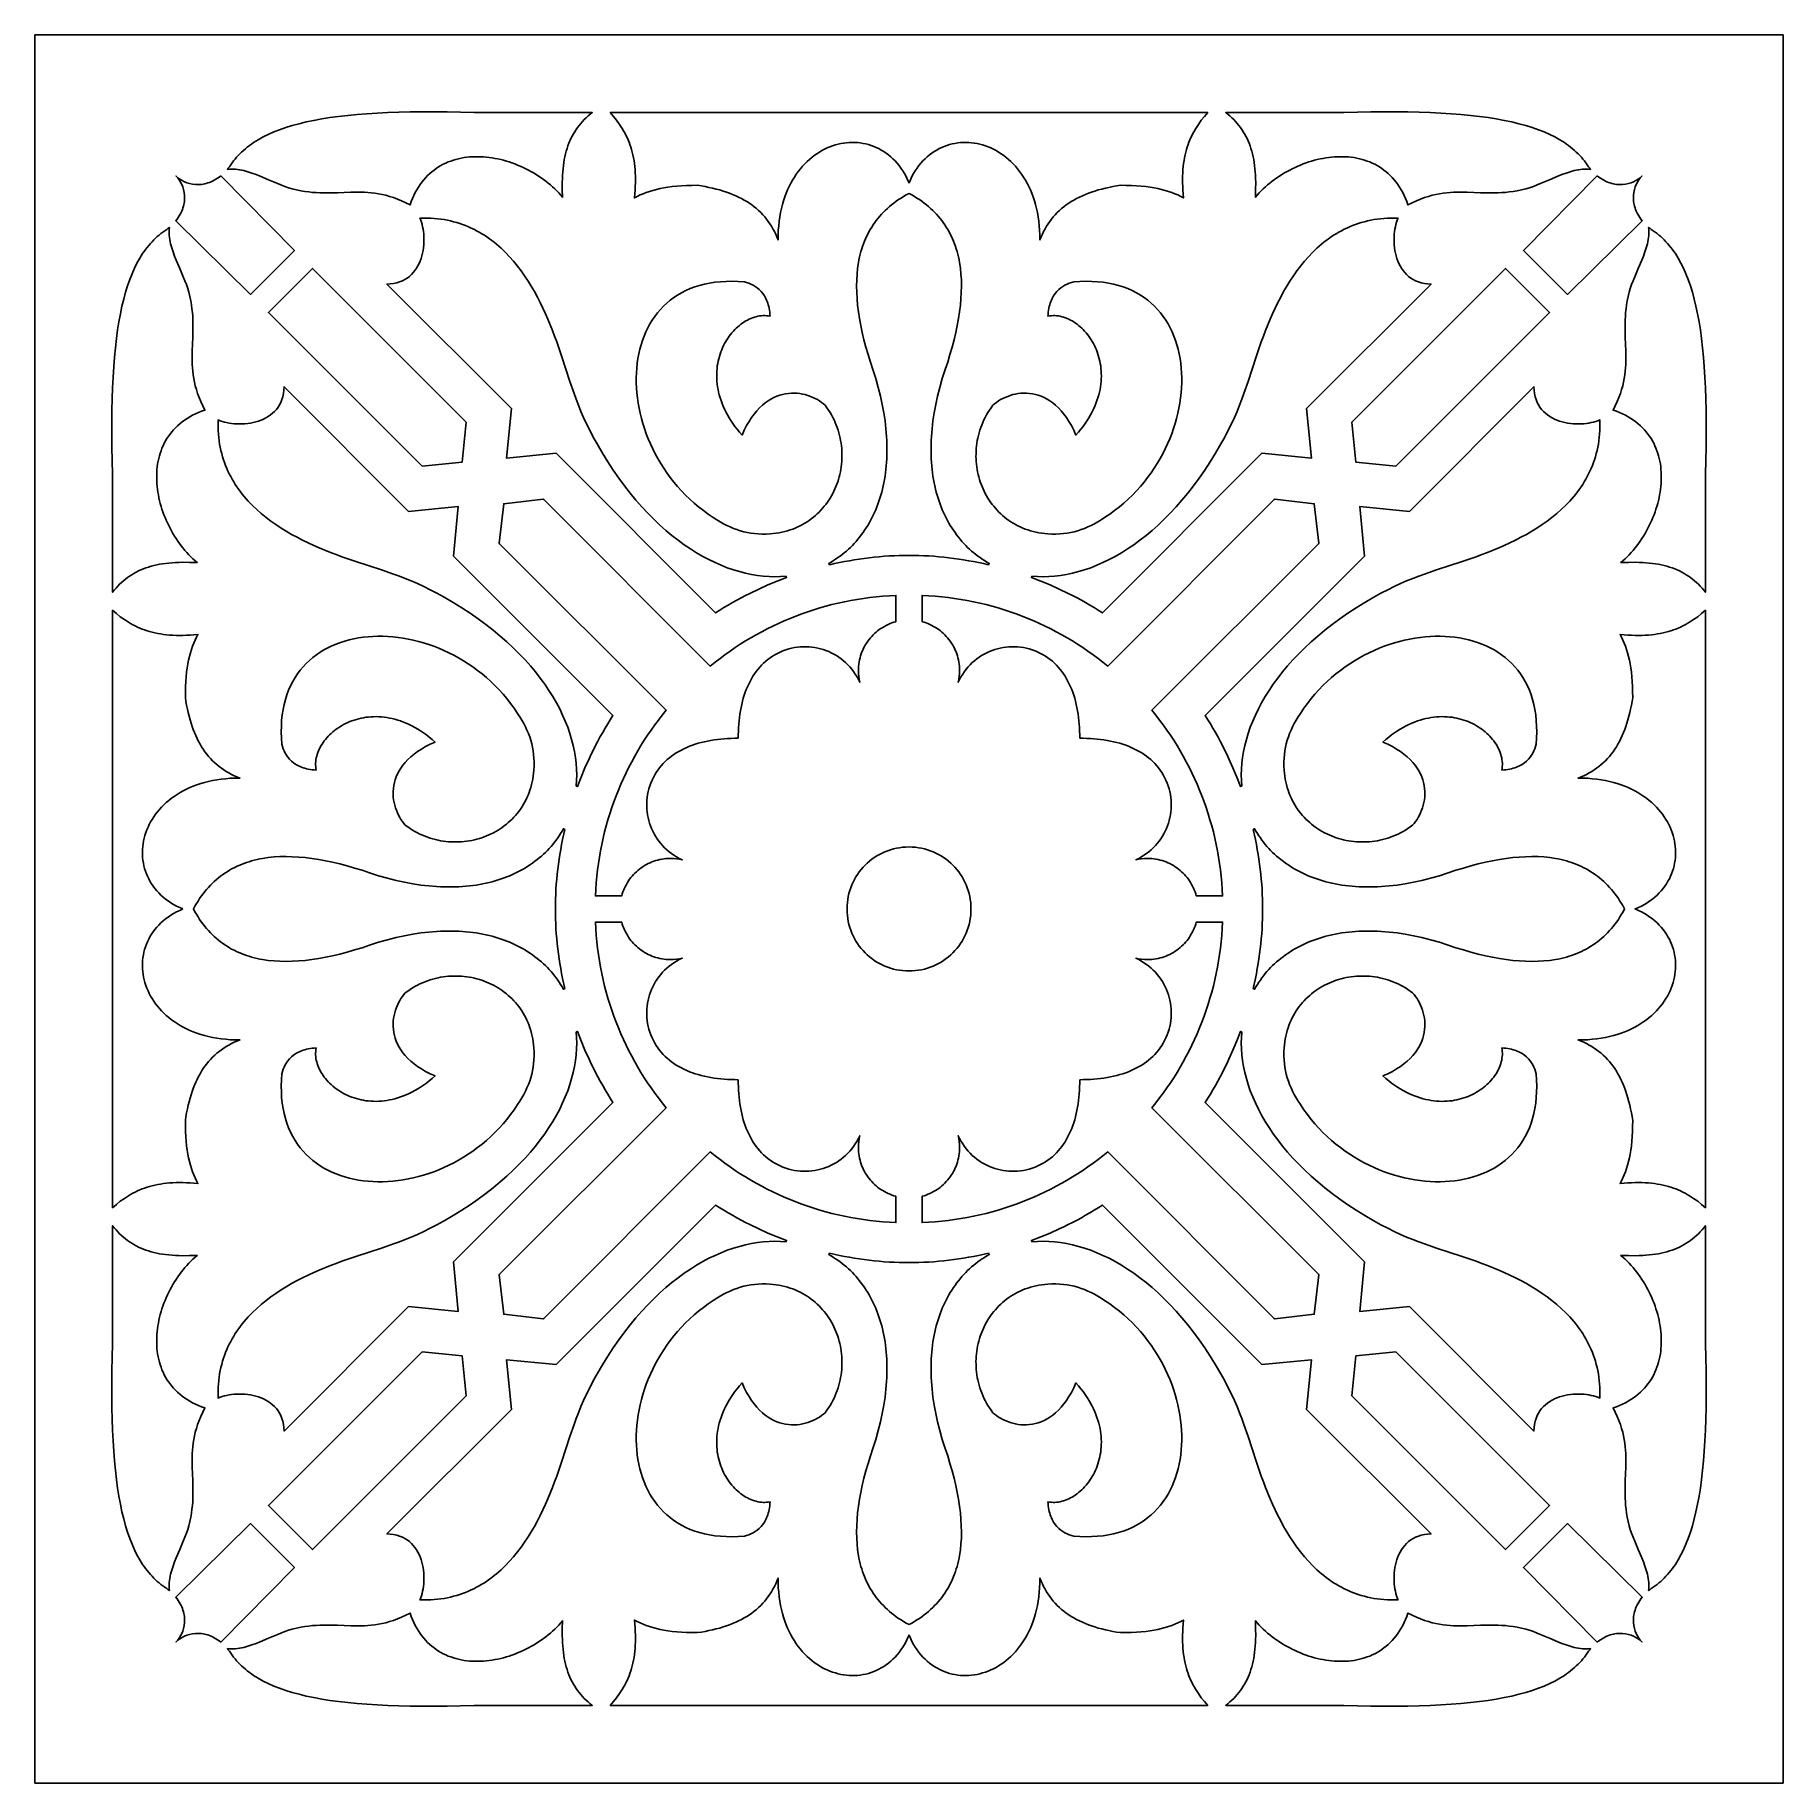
# Model space of a CAD drawing. Extents: x -86.7 to -36.7, y -118.9 to -68.9.
import ezdxf

# ---------------------------------------------------------------- set-up
doc = ezdxf.new("R2010")
doc.units = 0
doc.header["$MEASUREMENT"] = 0
doc.layers.add('LAYER_1', color=18, linetype='CONTINUOUS')

msp = doc.modelspace()

# ---------------------------------------------------------------- linework, layer by layer
at = {"layer": 'LAYER_1'}
for points in [[(-86.719, -118.871), (-36.719, -118.871), (-36.719, -68.871), (-86.719, -68.871)], [(-81.209, -72.719), (-81.153, -72.713), (-81.096, -72.71), (-81.039, -72.71), (-80.982, -72.713), (-80.924, -72.719), (-80.866, -72.727), (-80.807, -72.738), (-80.748, -72.751), (-80.63, -72.782), (-80.512, -72.82), (-80.393, -72.863), (-80.274, -72.911), (-80.037, -73.012), (-79.804, -73.114), (-79.69, -73.161), (-79.577, -73.204), (-79.467, -73.242), (-79.359, -73.273), (-79.237, -73.303), (-79.118, -73.327), (-79.002, -73.347), (-78.89, -73.362), (-78.78, -73.374), (-78.672, -73.382), (-78.567, -73.388), (-78.463, -73.39), (-78.262, -73.39), (-78.066, -73.383), (-77.682, -73.367), (-77.491, -73.364), (-77.394, -73.365), (-77.297, -73.368), (-77.199, -73.374), (-77.1, -73.383), (-76.999, -73.395), (-76.897, -73.412), (-76.793, -73.432), (-76.687, -73.458), (-76.578, -73.488), (-76.467, -73.524), (-76.353, -73.566), (-76.236, -73.614), (-76.116, -73.669), (-75.992, -73.731), (-75.958, -73.637), (-75.922, -73.546), (-75.882, -73.459), (-75.841, -73.376), (-75.797, -73.297), (-75.751, -73.221), (-75.702, -73.148), (-75.651, -73.079), (-75.598, -73.013), (-75.543, -72.951), (-75.487, -72.892), (-75.428, -72.836), (-75.367, -72.784), (-75.305, -72.734), (-75.241, -72.688), (-75.175, -72.645), (-75.108, -72.606), (-75.039, -72.569), (-74.969, -72.535), (-74.898, -72.504), (-74.825, -72.477), (-74.752, -72.452), (-74.677, -72.43), (-74.601, -72.411), (-74.525, -72.394), (-74.447, -72.381), (-74.369, -72.37), (-74.29, -72.362), (-74.211, -72.356), (-74.131, -72.353), (-74.05, -72.353), (-73.969, -72.355), (-73.888, -72.359), (-73.807, -72.366), (-73.725, -72.376), (-73.643, -72.387), (-73.562, -72.401), (-73.48, -72.418), (-73.398, -72.436), (-73.317, -72.457), (-73.236, -72.48), (-73.155, -72.505), (-73.075, -72.532), (-72.995, -72.561), (-72.916, -72.592), (-72.838, -72.625), (-72.76, -72.66), (-72.683, -72.697), (-72.607, -72.736), (-72.532, -72.777), (-72.458, -72.819), (-72.385, -72.863), (-72.314, -72.909), (-72.243, -72.956), (-72.174, -73.005), (-72.107, -73.056), (-72.041, -73.108), (-71.976, -73.162), (-71.913, -73.217), (-71.852, -73.273), (-71.793, -73.331), (-71.735, -73.39), (-71.679, -73.451), (-71.626, -73.512), (-71.635, -73.293), (-71.636, -73.084), (-71.634, -72.984), (-71.63, -72.886), (-71.624, -72.791), (-71.615, -72.699), (-71.605, -72.609), (-71.593, -72.521), (-71.579, -72.436), (-71.562, -72.353), (-71.544, -72.273), (-71.523, -72.194), (-71.501, -72.118), (-71.476, -72.044), (-71.449, -71.971), (-71.42, -71.901), (-71.389, -71.833), (-71.355, -71.766), (-71.32, -71.701), (-71.282, -71.638), (-71.242, -71.577), (-71.199, -71.517), (-71.155, -71.459), (-71.108, -71.402), (-71.059, -71.347), (-71.007, -71.293), (-70.954, -71.241), (-70.897, -71.189), (-70.839, -71.139), (-70.778, -71.091), (-74.158, -71.091), (-74.549, -71.08), (-74.928, -71.072), (-75.293, -71.069), (-75.645, -71.069), (-75.985, -71.073), (-76.313, -71.08), (-76.629, -71.091), (-76.933, -71.106), (-77.225, -71.124), (-77.506, -71.146), (-77.775, -71.172), (-78.033, -71.202), (-78.281, -71.236), (-78.517, -71.274), (-78.743, -71.315), (-78.959, -71.361), (-79.164, -71.41), (-79.36, -71.463), (-79.546, -71.52), (-79.722, -71.582), (-79.888, -71.647), (-80.046, -71.717), (-80.194, -71.79), (-80.334, -71.868), (-80.4, -71.908), (-80.464, -71.949), (-80.527, -71.992), (-80.587, -72.035), (-80.645, -72.08), (-80.701, -72.125), (-80.755, -72.172), (-80.807, -72.22), (-80.857, -72.268), (-80.905, -72.318), (-80.951, -72.369), (-80.996, -72.421), (-81.038, -72.474), (-81.079, -72.528), (-81.117, -72.583), (-81.154, -72.639), (-81.19, -72.68), (-81.206, -72.703), (-81.21, -72.713)], [(-61.719, -71.091), (-61.885, -71.091), (-67.77, -71.091), (-70.264, -71.091), (-70.17, -71.2), (-70.081, -71.313), (-69.997, -71.428), (-69.92, -71.547), (-69.884, -71.609), (-69.849, -71.671), (-69.816, -71.735), (-69.785, -71.801), (-69.755, -71.867), (-69.727, -71.936), (-69.701, -72.006), (-69.677, -72.078), (-69.655, -72.151), (-69.635, -72.227), (-69.616, -72.304), (-69.6, -72.384), (-69.585, -72.465), (-69.573, -72.549), (-69.563, -72.635), (-69.555, -72.724), (-69.549, -72.815), (-69.545, -72.909), (-69.544, -73.005), (-69.544, -73.105), (-69.547, -73.207), (-69.553, -73.312), (-69.561, -73.419), (-69.571, -73.531), (-69.49, -73.489), (-69.407, -73.449), (-69.322, -73.412), (-69.234, -73.378), (-69.142, -73.346), (-69.046, -73.316), (-68.946, -73.289), (-68.841, -73.265), (-68.73, -73.243), (-68.614, -73.224), (-68.491, -73.208), (-68.362, -73.195), (-68.226, -73.185), (-68.082, -73.178), (-67.93, -73.173), (-67.77, -73.172), (-67.657, -73.19), (-67.547, -73.209), (-67.44, -73.231), (-67.335, -73.254), (-67.233, -73.279), (-67.134, -73.306), (-67.037, -73.335), (-66.943, -73.366), (-66.852, -73.399), (-66.763, -73.434), (-66.677, -73.471), (-66.594, -73.51), (-66.513, -73.55), (-66.435, -73.593), (-66.359, -73.638), (-66.286, -73.685), (-66.216, -73.734), (-66.148, -73.786), (-66.083, -73.839), (-66.02, -73.894), (-65.96, -73.952), (-65.902, -74.012), (-65.847, -74.074), (-65.795, -74.138), (-65.745, -74.204), (-65.698, -74.273), (-65.653, -74.343), (-65.61, -74.417), (-65.571, -74.492), (-65.533, -74.57), (-65.498, -74.65), (-65.466, -74.732), (-65.466, -74.732), (-65.465, -74.732), (-65.463, -74.594), (-65.457, -74.459), (-65.446, -74.327), (-65.432, -74.199), (-65.414, -74.075), (-65.392, -73.954), (-65.367, -73.836), (-65.338, -73.722), (-65.306, -73.612), (-65.271, -73.504), (-65.232, -73.401), (-65.191, -73.301), (-65.146, -73.204), (-65.099, -73.111), (-65.049, -73.021), (-64.997, -72.935), (-64.942, -72.852), (-64.885, -72.773), (-64.825, -72.698), (-64.764, -72.626), (-64.7, -72.558), (-64.635, -72.493), (-64.568, -72.432), (-64.499, -72.374), (-64.429, -72.32), (-64.357, -72.27), (-64.284, -72.223), (-64.21, -72.18), (-64.135, -72.14), (-64.058, -72.104), (-63.981, -72.072), (-63.904, -72.043), (-63.825, -72.018), (-63.746, -71.997), (-63.667, -71.98), (-63.588, -71.966), (-63.508, -71.955), (-63.428, -71.949), (-63.349, -71.946), (-63.269, -71.947), (-63.19, -71.952), (-63.112, -71.96), (-63.034, -71.972), (-62.956, -71.988), (-62.879, -72.007), (-62.804, -72.031), (-62.729, -72.058), (-62.655, -72.089), (-62.582, -72.123), (-62.511, -72.162), (-62.442, -72.204), (-62.373, -72.25), (-62.307, -72.3), (-62.242, -72.354), (-62.179, -72.411), (-62.119, -72.473), (-62.06, -72.538), (-62.004, -72.607), (-61.95, -72.68), (-61.898, -72.757), (-61.849, -72.838), (-61.803, -72.922), (-61.76, -73.011), (-61.719, -73.103), (-61.679, -73.011), (-61.636, -72.922), (-61.589, -72.838), (-61.54, -72.757), (-61.489, -72.68), (-61.435, -72.607), (-61.379, -72.538), (-61.32, -72.473), (-61.259, -72.411), (-61.196, -72.354), (-61.132, -72.3), (-61.065, -72.25), (-60.997, -72.204), (-60.927, -72.162), (-60.856, -72.123), (-60.784, -72.089), (-60.71, -72.058), (-60.635, -72.031), (-60.559, -72.007), (-60.483, -71.988), (-60.405, -71.972), (-60.327, -71.96), (-60.248, -71.952), (-60.169, -71.947), (-60.09, -71.946), (-60.01, -71.949), (-59.931, -71.955), (-59.851, -71.966), (-59.771, -71.98), (-59.692, -71.997), (-59.613, -72.018), (-59.535, -72.043), (-59.457, -72.072), (-59.38, -72.104), (-59.304, -72.14), (-59.229, -72.18), (-59.155, -72.223), (-59.082, -72.27), (-59.01, -72.32), (-58.94, -72.374), (-58.871, -72.432), (-58.804, -72.493), (-58.739, -72.558), (-58.675, -72.626), (-58.614, -72.698), (-58.554, -72.773), (-58.497, -72.852), (-58.442, -72.935), (-58.39, -73.021), (-58.34, -73.111), (-58.292, -73.204), (-58.248, -73.301), (-58.206, -73.401), (-58.168, -73.504), (-58.133, -73.612), (-58.1, -73.722), (-58.072, -73.836), (-58.046, -73.954), (-58.024, -74.075), (-58.006, -74.199), (-57.992, -74.327), (-57.982, -74.459), (-57.976, -74.594), (-57.974, -74.732), (-57.973, -74.732), (-57.973, -74.732), (-57.94, -74.65), (-57.905, -74.57), (-57.868, -74.492), (-57.828, -74.417), (-57.786, -74.343), (-57.741, -74.273), (-57.694, -74.204), (-57.644, -74.138), (-57.591, -74.074), (-57.536, -74.012), (-57.479, -73.952), (-57.419, -73.894), (-57.356, -73.839), (-57.291, -73.786), (-57.223, -73.734), (-57.152, -73.685), (-57.079, -73.638), (-57.004, -73.593), (-56.926, -73.55), (-56.845, -73.51), (-56.761, -73.471), (-56.675, -73.434), (-56.587, -73.399), (-56.495, -73.366), (-56.401, -73.335), (-56.305, -73.306), (-56.205, -73.279), (-56.103, -73.254), (-55.999, -73.231), (-55.891, -73.209), (-55.781, -73.19), (-55.669, -73.172), (-55.508, -73.173), (-55.356, -73.178), (-55.213, -73.185), (-55.076, -73.195), (-54.947, -73.208), (-54.825, -73.224), (-54.708, -73.243), (-54.598, -73.265), (-54.493, -73.289), (-54.393, -73.316), (-54.297, -73.346), (-54.205, -73.378), (-54.116, -73.412), (-54.031, -73.449), (-53.948, -73.489), (-53.868, -73.531), (-53.878, -73.419), (-53.886, -73.312), (-53.891, -73.207), (-53.894, -73.105), (-53.895, -73.005), (-53.894, -72.909), (-53.89, -72.815), (-53.884, -72.724), (-53.876, -72.635), (-53.865, -72.549), (-53.853, -72.465), (-53.839, -72.384), (-53.822, -72.304), (-53.804, -72.227), (-53.784, -72.151), (-53.761, -72.078), (-53.737, -72.006), (-53.711, -71.936), (-53.683, -71.867), (-53.654, -71.801), (-53.623, -71.735), (-53.59, -71.671), (-53.555, -71.609), (-53.519, -71.547), (-53.441, -71.428), (-53.358, -71.313), (-53.269, -71.2), (-53.174, -71.091), (-55.669, -71.091), (-61.554, -71.091)], [(-42.23, -72.719), (-42.286, -72.713), (-42.342, -72.71), (-42.399, -72.71), (-42.457, -72.713), (-42.515, -72.719), (-42.573, -72.727), (-42.632, -72.738), (-42.69, -72.751), (-42.808, -72.782), (-42.927, -72.82), (-43.046, -72.863), (-43.165, -72.911), (-43.402, -73.012), (-43.634, -73.114), (-43.749, -73.161), (-43.861, -73.204), (-43.972, -73.242), (-44.08, -73.273), (-44.202, -73.303), (-44.321, -73.327), (-44.436, -73.347), (-44.549, -73.362), (-44.659, -73.374), (-44.767, -73.382), (-44.872, -73.388), (-44.975, -73.39), (-45.177, -73.39), (-45.373, -73.383), (-45.757, -73.367), (-45.948, -73.364), (-46.044, -73.365), (-46.141, -73.368), (-46.239, -73.374), (-46.339, -73.383), (-46.439, -73.395), (-46.541, -73.412), (-46.646, -73.432), (-46.752, -73.458), (-46.861, -73.488), (-46.972, -73.524), (-47.086, -73.566), (-47.203, -73.614), (-47.323, -73.669), (-47.447, -73.731), (-47.481, -73.637), (-47.517, -73.546), (-47.556, -73.459), (-47.598, -73.376), (-47.642, -73.297), (-47.688, -73.221), (-47.736, -73.148), (-47.787, -73.079), (-47.84, -73.013), (-47.895, -72.951), (-47.952, -72.892), (-48.011, -72.836), (-48.071, -72.784), (-48.134, -72.734), (-48.198, -72.688), (-48.264, -72.645), (-48.331, -72.606), (-48.399, -72.569), (-48.469, -72.535), (-48.541, -72.504), (-48.613, -72.477), (-48.687, -72.452), (-48.761, -72.43), (-48.837, -72.411), (-48.914, -72.394), (-48.991, -72.381), (-49.069, -72.37), (-49.148, -72.362), (-49.228, -72.356), (-49.308, -72.353), (-49.388, -72.353), (-49.469, -72.355), (-49.551, -72.359), (-49.632, -72.366), (-49.714, -72.376), (-49.795, -72.387), (-49.877, -72.401), (-49.959, -72.418), (-50.04, -72.436), (-50.122, -72.457), (-50.203, -72.48), (-50.283, -72.505), (-50.363, -72.532), (-50.443, -72.561), (-50.522, -72.592), (-50.601, -72.625), (-50.678, -72.66), (-50.755, -72.697), (-50.831, -72.736), (-50.906, -72.777), (-50.98, -72.819), (-51.053, -72.863), (-51.125, -72.909), (-51.195, -72.956), (-51.264, -73.005), (-51.332, -73.056), (-51.398, -73.108), (-51.463, -73.162), (-51.525, -73.217), (-51.587, -73.273), (-51.646, -73.331), (-51.704, -73.39), (-51.759, -73.451), (-51.813, -73.512), (-51.804, -73.293), (-51.802, -73.084), (-51.805, -72.984), (-51.809, -72.886), (-51.815, -72.791), (-51.823, -72.699), (-51.833, -72.609), (-51.846, -72.521), (-51.86, -72.436), (-51.876, -72.353), (-51.895, -72.273), (-51.915, -72.194), (-51.938, -72.118), (-51.963, -72.044), (-51.99, -71.971), (-52.019, -71.901), (-52.05, -71.833), (-52.083, -71.766), (-52.119, -71.701), (-52.157, -71.638), (-52.197, -71.577), (-52.239, -71.517), (-52.284, -71.459), (-52.331, -71.402), (-52.38, -71.347), (-52.431, -71.293), (-52.485, -71.241), (-52.541, -71.189), (-52.6, -71.139), (-52.66, -71.091), (-49.28, -71.091), (-48.889, -71.08), (-48.511, -71.072), (-48.146, -71.069), (-47.793, -71.069), (-47.453, -71.073), (-47.125, -71.08), (-46.81, -71.091), (-46.506, -71.106), (-46.214, -71.124), (-45.933, -71.146), (-45.663, -71.172), (-45.405, -71.202), (-45.158, -71.236), (-44.921, -71.274), (-44.695, -71.315), (-44.48, -71.361), (-44.274, -71.41), (-44.079, -71.463), (-43.893, -71.52), (-43.717, -71.582), (-43.55, -71.647), (-43.393, -71.717), (-43.245, -71.79), (-43.105, -71.868), (-43.038, -71.908), (-42.974, -71.949), (-42.912, -71.992), (-42.852, -72.035), (-42.794, -72.08), (-42.738, -72.125), (-42.684, -72.172), (-42.632, -72.22), (-42.581, -72.268), (-42.533, -72.318), (-42.487, -72.369), (-42.443, -72.421), (-42.401, -72.474), (-42.36, -72.528), (-42.321, -72.583), (-42.284, -72.639), (-42.249, -72.68), (-42.232, -72.703), (-42.229, -72.713)], [(-81.407, -72.898), (-81.453, -72.935), (-81.499, -72.968), (-81.545, -72.998), (-81.591, -73.025), (-81.637, -73.049), (-81.683, -73.071), (-81.729, -73.089), (-81.776, -73.105), (-81.821, -73.119), (-81.867, -73.13), (-81.912, -73.139), (-81.957, -73.145), (-82.002, -73.149), (-82.046, -73.151), (-82.089, -73.151), (-82.132, -73.149), (-82.215, -73.139), (-82.295, -73.122), (-82.372, -73.099), (-82.444, -73.069), (-82.512, -73.035), (-82.574, -72.997), (-82.631, -72.954), (-82.682, -72.909), (-82.636, -72.96), (-82.594, -73.016), (-82.555, -73.079), (-82.521, -73.146), (-82.492, -73.219), (-82.469, -73.295), (-82.452, -73.375), (-82.442, -73.459), (-82.44, -73.502), (-82.44, -73.545), (-82.442, -73.589), (-82.446, -73.633), (-82.452, -73.678), (-82.461, -73.724), (-82.472, -73.769), (-82.485, -73.815), (-82.501, -73.861), (-82.52, -73.907), (-82.542, -73.954), (-82.566, -74), (-82.593, -74.046), (-82.623, -74.092), (-82.656, -74.138), (-82.692, -74.184), (-80.558, -76.295), (-79.927, -75.664), (-79.296, -75.032)], [(-42.032, -72.898), (-41.986, -72.935), (-41.94, -72.968), (-41.894, -72.998), (-41.848, -73.025), (-41.802, -73.049), (-41.755, -73.071), (-41.709, -73.089), (-41.663, -73.105), (-41.617, -73.119), (-41.572, -73.13), (-41.526, -73.139), (-41.481, -73.145), (-41.437, -73.149), (-41.393, -73.151), (-41.35, -73.151), (-41.307, -73.149), (-41.223, -73.139), (-41.143, -73.122), (-41.067, -73.099), (-40.994, -73.069), (-40.927, -73.035), (-40.864, -72.997), (-40.808, -72.954), (-40.757, -72.909), (-40.802, -72.96), (-40.845, -73.016), (-40.883, -73.079), (-40.917, -73.146), (-40.946, -73.219), (-40.97, -73.295), (-40.987, -73.375), (-40.997, -73.459), (-40.999, -73.502), (-40.999, -73.545), (-40.997, -73.589), (-40.993, -73.633), (-40.987, -73.678), (-40.978, -73.724), (-40.967, -73.769), (-40.953, -73.815), (-40.937, -73.861), (-40.919, -73.907), (-40.897, -73.954), (-40.873, -74), (-40.846, -74.046), (-40.816, -74.092), (-40.783, -74.138), (-40.746, -74.184), (-42.88, -76.295), (-43.512, -75.664), (-44.143, -75.032)], [(-61.719, -73.403), (-61.797, -73.446), (-61.872, -73.49), (-61.945, -73.535), (-62.016, -73.582), (-62.085, -73.63), (-62.152, -73.679), (-62.216, -73.73), (-62.278, -73.782), (-62.339, -73.835), (-62.397, -73.889), (-62.453, -73.944), (-62.506, -74.001), (-62.558, -74.059), (-62.608, -74.118), (-62.656, -74.179), (-62.701, -74.24), (-62.745, -74.303), (-62.786, -74.367), (-62.826, -74.432), (-62.864, -74.498), (-62.899, -74.565), (-62.933, -74.634), (-62.965, -74.703), (-62.994, -74.774), (-63.022, -74.846), (-63.048, -74.919), (-63.072, -74.993), (-63.095, -75.069), (-63.115, -75.145), (-63.133, -75.222), (-63.15, -75.301), (-63.165, -75.38), (-63.189, -75.543), (-63.206, -75.709), (-63.216, -75.88), (-63.219, -76.054), (-63.216, -76.233), (-63.205, -76.416), (-63.188, -76.602), (-63.164, -76.792), (-63.134, -76.986), (-63.098, -77.184), (-63.056, -77.386), (-63.007, -77.591), (-62.952, -77.799), (-62.892, -78.011), (-62.825, -78.226), (-62.753, -78.445), (-62.672, -78.701), (-62.6, -78.952), (-62.538, -79.199), (-62.484, -79.441), (-62.44, -79.678), (-62.405, -79.911), (-62.379, -80.138), (-62.36, -80.361), (-62.355, -80.47), (-62.351, -80.578), (-62.349, -80.685), (-62.349, -80.79), (-62.351, -80.894), (-62.356, -80.997), (-62.362, -81.098), (-62.37, -81.198), (-62.38, -81.297), (-62.392, -81.395), (-62.405, -81.491), (-62.421, -81.585), (-62.438, -81.678), (-62.457, -81.77), (-62.478, -81.861), (-62.501, -81.95), (-62.525, -82.037), (-62.551, -82.123), (-62.579, -82.208), (-62.609, -82.291), (-62.64, -82.373), (-62.672, -82.453), (-62.707, -82.532), (-62.742, -82.609), (-62.78, -82.685), (-62.819, -82.759), (-62.859, -82.832), (-62.901, -82.903), (-62.944, -82.972), (-62.989, -83.04), (-63.035, -83.107), (-63.083, -83.171), (-63.132, -83.235), (-63.182, -83.296), (-63.233, -83.356), (-63.286, -83.415), (-63.34, -83.472), (-63.396, -83.527), (-63.452, -83.58), (-63.51, -83.632), (-63.569, -83.682), (-63.629, -83.73), (-63.691, -83.777), (-63.753, -83.822), (-63.817, -83.866), (-63.881, -83.907), (-63.947, -83.947), (-64.013, -83.985), (-63.993, -84.026), (-63.851, -83.993), (-63.71, -83.963), (-63.568, -83.935), (-63.425, -83.909), (-63.283, -83.885), (-63.14, -83.863), (-62.998, -83.843), (-62.855, -83.825), (-62.713, -83.809), (-62.57, -83.795), (-62.428, -83.784), (-62.286, -83.774), (-62.144, -83.766), (-62.002, -83.761), (-61.86, -83.758), (-61.719, -83.757), (-61.578, -83.758), (-61.437, -83.761), (-61.295, -83.766), (-61.153, -83.774), (-61.011, -83.784), (-60.869, -83.795), (-60.726, -83.809), (-60.583, -83.825), (-60.441, -83.843), (-60.298, -83.863), (-60.156, -83.885), (-60.013, -83.909), (-59.871, -83.935), (-59.729, -83.963), (-59.587, -83.993), (-59.446, -84.026), (-59.425, -83.985), (-59.492, -83.947), (-59.557, -83.907), (-59.622, -83.866), (-59.685, -83.822), (-59.748, -83.777), (-59.809, -83.73), (-59.869, -83.682), (-59.928, -83.632), (-59.986, -83.58), (-60.043, -83.527), (-60.098, -83.472), (-60.152, -83.415), (-60.205, -83.356), (-60.257, -83.296), (-60.307, -83.235), (-60.356, -83.171), (-60.403, -83.107), (-60.45, -83.04), (-60.494, -82.972), (-60.538, -82.903), (-60.58, -82.832), (-60.62, -82.759), (-60.659, -82.685), (-60.696, -82.609), (-60.732, -82.532), (-60.766, -82.453), (-60.799, -82.373), (-60.83, -82.291), (-60.859, -82.208), (-60.887, -82.123), (-60.913, -82.037), (-60.938, -81.95), (-60.96, -81.861), (-60.981, -81.77), (-61, -81.678), (-61.018, -81.585), (-61.033, -81.491), (-61.047, -81.395), (-61.059, -81.297), (-61.069, -81.198), (-61.077, -81.098), (-61.083, -80.997), (-61.087, -80.894), (-61.089, -80.79), (-61.09, -80.685), (-61.088, -80.578), (-61.084, -80.47), (-61.078, -80.361), (-61.06, -80.138), (-61.033, -79.911), (-60.998, -79.678), (-60.954, -79.441), (-60.901, -79.199), (-60.838, -78.952), (-60.767, -78.701), (-60.685, -78.445), (-60.613, -78.226), (-60.547, -78.011), (-60.486, -77.799), (-60.432, -77.591), (-60.383, -77.386), (-60.341, -77.184), (-60.304, -76.986), (-60.274, -76.792), (-60.251, -76.602), (-60.233, -76.416), (-60.223, -76.233), (-60.219, -76.054), (-60.222, -75.88), (-60.232, -75.709), (-60.249, -75.543), (-60.274, -75.38), (-60.289, -75.301), (-60.305, -75.222), (-60.324, -75.145), (-60.344, -75.069), (-60.366, -74.993), (-60.39, -74.919), (-60.416, -74.846), (-60.444, -74.774), (-60.474, -74.703), (-60.506, -74.634), (-60.539, -74.565), (-60.575, -74.498), (-60.613, -74.432), (-60.652, -74.367), (-60.694, -74.303), (-60.738, -74.24), (-60.783, -74.179), (-60.831, -74.118), (-60.881, -74.059), (-60.932, -74.001), (-60.986, -73.944), (-61.042, -73.889), (-61.1, -73.835), (-61.16, -73.782), (-61.223, -73.73), (-61.287, -73.679), (-61.354, -73.63), (-61.422, -73.582), (-61.493, -73.535), (-61.566, -73.49), (-61.642, -73.446)], [(-82.872, -74.382), (-82.878, -74.438), (-82.881, -74.494), (-82.88, -74.551), (-82.877, -74.609), (-82.872, -74.667), (-82.863, -74.725), (-82.853, -74.784), (-82.84, -74.842), (-82.809, -74.96), (-82.771, -75.079), (-82.727, -75.198), (-82.68, -75.317), (-82.579, -75.554), (-82.477, -75.787), (-82.43, -75.901), (-82.386, -76.013), (-82.348, -76.124), (-82.317, -76.231), (-82.288, -76.354), (-82.264, -76.473), (-82.244, -76.588), (-82.228, -76.701), (-82.217, -76.811), (-82.208, -76.919), (-82.203, -77.024), (-82.2, -77.127), (-82.201, -77.329), (-82.207, -77.525), (-82.223, -77.909), (-82.227, -78.1), (-82.226, -78.196), (-82.222, -78.293), (-82.217, -78.391), (-82.208, -78.491), (-82.195, -78.591), (-82.179, -78.694), (-82.158, -78.798), (-82.133, -78.904), (-82.102, -79.013), (-82.066, -79.124), (-82.024, -79.238), (-81.976, -79.355), (-81.921, -79.476), (-81.859, -79.599), (-81.954, -79.633), (-82.044, -79.67), (-82.131, -79.709), (-82.214, -79.75), (-82.294, -79.794), (-82.37, -79.84), (-82.442, -79.889), (-82.512, -79.94), (-82.577, -79.993), (-82.64, -80.047), (-82.699, -80.104), (-82.754, -80.163), (-82.807, -80.224), (-82.856, -80.286), (-82.902, -80.35), (-82.945, -80.416), (-82.985, -80.483), (-83.022, -80.552), (-83.055, -80.622), (-83.086, -80.693), (-83.114, -80.765), (-83.139, -80.839), (-83.161, -80.914), (-83.18, -80.989), (-83.196, -81.066), (-83.21, -81.143), (-83.221, -81.222), (-83.229, -81.3), (-83.234, -81.38), (-83.238, -81.46), (-83.238, -81.541), (-83.236, -81.621), (-83.231, -81.703), (-83.224, -81.784), (-83.215, -81.866), (-83.203, -81.947), (-83.189, -82.029), (-83.173, -82.111), (-83.154, -82.192), (-83.134, -82.274), (-83.111, -82.355), (-83.086, -82.435), (-83.059, -82.516), (-83.029, -82.595), (-82.998, -82.674), (-82.965, -82.753), (-82.93, -82.83), (-82.893, -82.907), (-82.854, -82.983), (-82.814, -83.058), (-82.772, -83.132), (-82.727, -83.205), (-82.682, -83.277), (-82.634, -83.347), (-82.585, -83.416), (-82.535, -83.484), (-82.483, -83.55), (-82.429, -83.615), (-82.374, -83.677), (-82.318, -83.739), (-82.26, -83.798), (-82.201, -83.856), (-82.14, -83.911), (-82.078, -83.965), (-82.298, -83.956), (-82.507, -83.954), (-82.607, -83.956), (-82.704, -83.961), (-82.799, -83.967), (-82.892, -83.975), (-82.982, -83.985), (-83.069, -83.998), (-83.155, -84.012), (-83.237, -84.028), (-83.318, -84.047), (-83.397, -84.067), (-83.473, -84.09), (-83.547, -84.115), (-83.619, -84.142), (-83.69, -84.171), (-83.758, -84.202), (-83.825, -84.235), (-83.89, -84.271), (-83.953, -84.309), (-84.014, -84.349), (-84.074, -84.391), (-84.132, -84.436), (-84.189, -84.483), (-84.244, -84.532), (-84.298, -84.583), (-84.35, -84.637), (-84.401, -84.693), (-84.451, -84.752), (-84.5, -84.812), (-84.5, -81.433), (-84.511, -81.041), (-84.518, -80.663), (-84.522, -80.298), (-84.522, -79.946), (-84.518, -79.605), (-84.511, -79.278), (-84.5, -78.962), (-84.485, -78.658), (-84.466, -78.366), (-84.444, -78.085), (-84.418, -77.816), (-84.388, -77.557), (-84.355, -77.31), (-84.317, -77.073), (-84.275, -76.847), (-84.23, -76.632), (-84.181, -76.426), (-84.127, -76.231), (-84.07, -76.045), (-84.009, -75.869), (-83.943, -75.702), (-83.874, -75.545), (-83.801, -75.397), (-83.723, -75.257), (-83.683, -75.191), (-83.641, -75.126), (-83.599, -75.064), (-83.555, -75.004), (-83.511, -74.946), (-83.465, -74.89), (-83.419, -74.836), (-83.371, -74.784), (-83.322, -74.734), (-83.273, -74.686), (-83.222, -74.639), (-83.17, -74.595), (-83.117, -74.553), (-83.063, -74.512), (-83.008, -74.473), (-82.951, -74.437), (-82.911, -74.401), (-82.888, -74.384), (-82.878, -74.381)], [(-65.232, -84.354), (-65.392, -84.364), (-65.555, -84.367), (-65.719, -84.362), (-65.886, -84.35), (-66.054, -84.329), (-66.224, -84.301), (-66.395, -84.265), (-66.568, -84.221), (-66.741, -84.169), (-66.916, -84.109), (-67.091, -84.041), (-67.267, -83.964), (-67.444, -83.879), (-67.62, -83.786), (-67.797, -83.684), (-67.973, -83.573), (-68.149, -83.454), (-68.325, -83.326), (-68.5, -83.189), (-68.674, -83.043), (-68.848, -82.889), (-69.02, -82.725), (-69.191, -82.552), (-69.36, -82.37), (-69.528, -82.178), (-69.694, -81.977), (-69.858, -81.767), (-70.019, -81.547), (-70.179, -81.318), (-70.335, -81.079), (-70.49, -80.83), (-70.641, -80.571), (-70.751, -80.371), (-70.852, -80.179), (-70.943, -79.993), (-71.026, -79.813), (-71.102, -79.637), (-71.172, -79.464), (-71.237, -79.293), (-71.299, -79.123), (-71.416, -78.781), (-71.532, -78.427), (-71.656, -78.051), (-71.724, -77.853), (-71.797, -77.645), (-71.855, -77.486), (-71.916, -77.326), (-71.98, -77.165), (-72.047, -77.005), (-72.118, -76.844), (-72.192, -76.684), (-72.269, -76.526), (-72.35, -76.369), (-72.435, -76.214), (-72.524, -76.061), (-72.616, -75.911), (-72.713, -75.764), (-72.814, -75.62), (-72.92, -75.481), (-73.029, -75.346), (-73.144, -75.215), (-73.263, -75.09), (-73.387, -74.97), (-73.517, -74.857), (-73.583, -74.802), (-73.651, -74.75), (-73.72, -74.699), (-73.79, -74.649), (-73.862, -74.602), (-73.935, -74.556), (-74.01, -74.512), (-74.086, -74.471), (-74.163, -74.431), (-74.242, -74.393), (-74.322, -74.357), (-74.403, -74.324), (-74.486, -74.293), (-74.571, -74.264), (-74.657, -74.237), (-74.745, -74.212), (-74.834, -74.191), (-74.924, -74.171), (-75.016, -74.154), (-75.11, -74.14), (-75.206, -74.128), (-75.303, -74.119), (-75.401, -74.112), (-75.501, -74.109), (-75.603, -74.108), (-75.707, -74.11), (-75.684, -74.166), (-75.664, -74.226), (-75.646, -74.289), (-75.631, -74.355), (-75.618, -74.424), (-75.607, -74.496), (-75.6, -74.57), (-75.595, -74.645), (-75.593, -74.722), (-75.595, -74.799), (-75.599, -74.877), (-75.607, -74.956), (-75.619, -75.034), (-75.634, -75.111), (-75.653, -75.188), (-75.675, -75.264), (-75.702, -75.337), (-75.733, -75.409), (-75.767, -75.479), (-75.807, -75.545), (-75.85, -75.609), (-75.898, -75.669), (-75.951, -75.725), (-76.008, -75.777), (-76.071, -75.825), (-76.138, -75.867), (-76.211, -75.904), (-76.289, -75.936), (-76.372, -75.961), (-76.46, -75.98), (-76.555, -75.992), (-76.654, -75.998), (-73.093, -79.559), (-73.228, -80.979), (-71.814, -80.838), (-67.25, -85.401), (-67.132, -85.326), (-67.013, -85.252), (-66.893, -85.18), (-66.771, -85.109), (-66.648, -85.04), (-66.524, -84.973), (-66.399, -84.907), (-66.272, -84.843), (-66.016, -84.72), (-65.755, -84.604), (-65.491, -84.495), (-65.223, -84.393)], [(-58.206, -84.354), (-58.046, -84.364), (-57.884, -84.367), (-57.719, -84.362), (-57.553, -84.35), (-57.385, -84.329), (-57.215, -84.301), (-57.043, -84.265), (-56.871, -84.221), (-56.697, -84.169), (-56.523, -84.109), (-56.347, -84.041), (-56.171, -83.964), (-55.995, -83.879), (-55.819, -83.786), (-55.642, -83.684), (-55.465, -83.573), (-55.289, -83.454), (-55.114, -83.326), (-54.938, -83.189), (-54.764, -83.043), (-54.591, -82.889), (-54.419, -82.725), (-54.248, -82.552), (-54.078, -82.37), (-53.911, -82.178), (-53.745, -81.977), (-53.581, -81.767), (-53.419, -81.547), (-53.26, -81.318), (-53.103, -81.079), (-52.949, -80.83), (-52.798, -80.571), (-52.687, -80.371), (-52.587, -80.179), (-52.496, -79.993), (-52.413, -79.813), (-52.337, -79.637), (-52.267, -79.464), (-52.201, -79.293), (-52.139, -79.123), (-52.022, -78.781), (-51.906, -78.427), (-51.782, -78.051), (-51.715, -77.853), (-51.642, -77.645), (-51.584, -77.486), (-51.522, -77.326), (-51.458, -77.165), (-51.391, -77.005), (-51.321, -76.844), (-51.247, -76.684), (-51.169, -76.526), (-51.088, -76.369), (-51.004, -76.214), (-50.915, -76.061), (-50.822, -75.911), (-50.725, -75.764), (-50.624, -75.62), (-50.519, -75.481), (-50.409, -75.346), (-50.295, -75.215), (-50.175, -75.09), (-50.051, -74.97), (-49.922, -74.857), (-49.856, -74.802), (-49.788, -74.75), (-49.719, -74.699), (-49.648, -74.649), (-49.576, -74.602), (-49.503, -74.556), (-49.429, -74.512), (-49.353, -74.471), (-49.276, -74.431), (-49.197, -74.393), (-49.117, -74.357), (-49.035, -74.324), (-48.952, -74.293), (-48.868, -74.264), (-48.782, -74.237), (-48.694, -74.212), (-48.605, -74.191), (-48.514, -74.171), (-48.422, -74.154), (-48.328, -74.14), (-48.233, -74.128), (-48.136, -74.119), (-48.037, -74.112), (-47.937, -74.109), (-47.835, -74.108), (-47.732, -74.11), (-47.754, -74.166), (-47.775, -74.226), (-47.792, -74.289), (-47.808, -74.355), (-47.821, -74.424), (-47.831, -74.496), (-47.839, -74.57), (-47.844, -74.645), (-47.845, -74.722), (-47.844, -74.799), (-47.839, -74.877), (-47.831, -74.956), (-47.82, -75.034), (-47.805, -75.111), (-47.786, -75.188), (-47.763, -75.264), (-47.737, -75.337), (-47.706, -75.409), (-47.671, -75.479), (-47.632, -75.545), (-47.589, -75.609), (-47.54, -75.669), (-47.488, -75.725), (-47.43, -75.777), (-47.368, -75.825), (-47.3, -75.867), (-47.228, -75.904), (-47.15, -75.936), (-47.067, -75.961), (-46.978, -75.98), (-46.884, -75.992), (-46.784, -75.998), (-50.346, -79.559), (-50.211, -80.979), (-51.624, -80.838), (-56.189, -85.401), (-56.306, -85.326), (-56.425, -85.252), (-56.545, -85.18), (-56.667, -85.109), (-56.79, -85.04), (-56.914, -84.973), (-57.04, -84.907), (-57.166, -84.843), (-57.423, -84.72), (-57.683, -84.604), (-57.948, -84.495), (-58.216, -84.393)], [(-40.567, -74.382), (-40.561, -74.438), (-40.558, -74.494), (-40.558, -74.551), (-40.561, -74.609), (-40.567, -74.667), (-40.575, -74.725), (-40.586, -74.784), (-40.599, -74.842), (-40.63, -74.96), (-40.668, -75.079), (-40.711, -75.198), (-40.759, -75.317), (-40.86, -75.554), (-40.961, -75.787), (-41.009, -75.901), (-41.052, -76.013), (-41.09, -76.124), (-41.121, -76.231), (-41.151, -76.354), (-41.175, -76.473), (-41.195, -76.588), (-41.21, -76.701), (-41.222, -76.811), (-41.23, -76.919), (-41.235, -77.024), (-41.238, -77.127), (-41.237, -77.329), (-41.231, -77.525), (-41.215, -77.909), (-41.212, -78.1), (-41.213, -78.196), (-41.216, -78.293), (-41.222, -78.391), (-41.231, -78.491), (-41.243, -78.591), (-41.26, -78.694), (-41.28, -78.798), (-41.306, -78.904), (-41.336, -79.013), (-41.372, -79.124), (-41.414, -79.238), (-41.462, -79.355), (-41.517, -79.476), (-41.579, -79.599), (-41.485, -79.633), (-41.395, -79.67), (-41.308, -79.709), (-41.225, -79.75), (-41.145, -79.794), (-41.069, -79.84), (-40.996, -79.889), (-40.927, -79.94), (-40.861, -79.993), (-40.799, -80.047), (-40.74, -80.104), (-40.684, -80.163), (-40.632, -80.224), (-40.582, -80.286), (-40.536, -80.35), (-40.494, -80.416), (-40.454, -80.483), (-40.417, -80.552), (-40.383, -80.622), (-40.353, -80.693), (-40.325, -80.765), (-40.3, -80.839), (-40.278, -80.914), (-40.259, -80.989), (-40.242, -81.066), (-40.229, -81.143), (-40.218, -81.222), (-40.21, -81.3), (-40.204, -81.38), (-40.201, -81.46), (-40.201, -81.541), (-40.203, -81.621), (-40.207, -81.703), (-40.214, -81.784), (-40.224, -81.866), (-40.235, -81.947), (-40.249, -82.029), (-40.266, -82.111), (-40.284, -82.192), (-40.305, -82.274), (-40.328, -82.355), (-40.353, -82.435), (-40.38, -82.516), (-40.409, -82.595), (-40.44, -82.674), (-40.473, -82.753), (-40.508, -82.83), (-40.545, -82.907), (-40.584, -82.983), (-40.625, -83.058), (-40.667, -83.132), (-40.711, -83.205), (-40.757, -83.277), (-40.804, -83.347), (-40.853, -83.416), (-40.904, -83.484), (-40.956, -83.55), (-41.01, -83.615), (-41.065, -83.677), (-41.121, -83.739), (-41.179, -83.798), (-41.238, -83.856), (-41.298, -83.911), (-41.36, -83.965), (-41.14, -83.956), (-40.932, -83.954), (-40.832, -83.956), (-40.734, -83.961), (-40.639, -83.967), (-40.547, -83.975), (-40.457, -83.985), (-40.369, -83.998), (-40.284, -84.012), (-40.201, -84.028), (-40.121, -84.047), (-40.042, -84.067), (-39.966, -84.09), (-39.891, -84.115), (-39.819, -84.142), (-39.749, -84.171), (-39.68, -84.202), (-39.614, -84.235), (-39.549, -84.271), (-39.486, -84.309), (-39.425, -84.349), (-39.365, -84.391), (-39.307, -84.436), (-39.25, -84.483), (-39.195, -84.532), (-39.141, -84.583), (-39.088, -84.637), (-39.037, -84.693), (-38.987, -84.752), (-38.938, -84.812), (-38.938, -81.433), (-38.928, -81.041), (-38.92, -80.663), (-38.917, -80.298), (-38.917, -79.946), (-38.92, -79.605), (-38.928, -79.278), (-38.939, -78.962), (-38.954, -78.658), (-38.972, -78.366), (-38.994, -78.085), (-39.02, -77.816), (-39.05, -77.557), (-39.084, -77.31), (-39.122, -77.073), (-39.163, -76.847), (-39.209, -76.632), (-39.258, -76.426), (-39.311, -76.231), (-39.369, -76.045), (-39.43, -75.869), (-39.495, -75.702), (-39.565, -75.545), (-39.638, -75.397), (-39.716, -75.257), (-39.756, -75.191), (-39.797, -75.126), (-39.84, -75.064), (-39.883, -75.004), (-39.928, -74.946), (-39.973, -74.89), (-40.02, -74.836), (-40.068, -74.784), (-40.116, -74.734), (-40.166, -74.686), (-40.217, -74.639), (-40.269, -74.595), (-40.322, -74.553), (-40.376, -74.512), (-40.431, -74.473), (-40.487, -74.437), (-40.528, -74.401), (-40.551, -74.384), (-40.56, -74.381)], [(-74.499, -81.092), (-74.386, -79.943), (-78.78, -75.548), (-79.412, -76.179), (-80.043, -76.81), (-75.648, -81.205)], [(-65.693, -76.914), (-65.742, -76.906), (-65.792, -76.901), (-65.841, -76.899), (-65.891, -76.9), (-65.942, -76.903), (-65.992, -76.909), (-66.042, -76.918), (-66.092, -76.93), (-66.142, -76.944), (-66.192, -76.961), (-66.241, -76.98), (-66.29, -77.002), (-66.339, -77.026), (-66.387, -77.052), (-66.434, -77.081), (-66.481, -77.112), (-66.527, -77.145), (-66.572, -77.181), (-66.616, -77.218), (-66.66, -77.258), (-66.702, -77.3), (-66.743, -77.343), (-66.783, -77.389), (-66.822, -77.436), (-66.859, -77.485), (-66.895, -77.536), (-66.93, -77.589), (-66.963, -77.643), (-66.994, -77.699), (-67.024, -77.757), (-67.051, -77.816), (-67.077, -77.877), (-67.102, -77.939), (-67.124, -78.003), (-67.144, -78.067), (-67.162, -78.134), (-67.177, -78.201), (-67.191, -78.27), (-67.202, -78.339), (-67.21, -78.41), (-67.216, -78.482), (-67.22, -78.555), (-67.22, -78.629), (-67.219, -78.704), (-67.214, -78.779), (-67.206, -78.856), (-67.196, -78.933), (-67.182, -79.011), (-67.166, -79.089), (-67.146, -79.169), (-67.123, -79.248), (-67.096, -79.329), (-67.067, -79.409), (-67.033, -79.491), (-66.997, -79.572), (-66.956, -79.654), (-66.912, -79.736), (-66.864, -79.819), (-66.813, -79.901), (-66.757, -79.984), (-66.698, -80.067), (-66.634, -80.15), (-66.566, -80.233), (-66.494, -80.315), (-66.43, -80.175), (-66.363, -80.046), (-66.293, -79.926), (-66.221, -79.815), (-66.147, -79.714), (-66.07, -79.622), (-65.992, -79.539), (-65.913, -79.464), (-65.832, -79.397), (-65.751, -79.338), (-65.668, -79.287), (-65.585, -79.243), (-65.501, -79.206), (-65.417, -79.175), (-65.333, -79.152), (-65.25, -79.134), (-65.166, -79.122), (-65.084, -79.116), (-65.002, -79.116), (-64.921, -79.12), (-64.842, -79.129), (-64.764, -79.143), (-64.688, -79.16), (-64.613, -79.182), (-64.541, -79.208), (-64.471, -79.237), (-64.404, -79.269), (-64.34, -79.303), (-64.278, -79.341), (-64.22, -79.38), (-64.165, -79.422), (-64.114, -79.465), (-64.065, -79.533), (-64.019, -79.601), (-63.976, -79.671), (-63.936, -79.741), (-63.898, -79.812), (-63.863, -79.884), (-63.831, -79.956), (-63.801, -80.029), (-63.773, -80.102), (-63.748, -80.176), (-63.726, -80.25), (-63.706, -80.325), (-63.689, -80.4), (-63.674, -80.475), (-63.662, -80.55), (-63.652, -80.625), (-63.644, -80.7), (-63.639, -80.776), (-63.636, -80.851), (-63.636, -80.926), (-63.638, -81), (-63.642, -81.075), (-63.649, -81.149), (-63.658, -81.223), (-63.669, -81.296), (-63.682, -81.369), (-63.698, -81.441), (-63.716, -81.512), (-63.736, -81.583), (-63.758, -81.653), (-63.783, -81.722), (-63.809, -81.79), (-63.838, -81.857), (-63.869, -81.924), (-63.902, -81.989), (-63.937, -82.053), (-63.974, -82.116), (-64.013, -82.178), (-64.054, -82.238), (-64.097, -82.297), (-64.143, -82.354), (-64.19, -82.41), (-64.239, -82.465), (-64.29, -82.518), (-64.343, -82.569), (-64.398, -82.618), (-64.454, -82.666), (-64.513, -82.711), (-64.573, -82.755), (-64.636, -82.797), (-64.7, -82.837), (-64.765, -82.875), (-64.833, -82.91), (-64.902, -82.943), (-64.974, -82.974), (-65.046, -83.003), (-65.121, -83.029), (-65.197, -83.053), (-65.275, -83.074), (-65.355, -83.093), (-65.436, -83.109), (-65.519, -83.122), (-65.603, -83.133), (-65.689, -83.14), (-65.806, -83.146), (-65.919, -83.147), (-66.03, -83.143), (-66.137, -83.135), (-66.242, -83.121), (-66.345, -83.103), (-66.446, -83.08), (-66.545, -83.053), (-66.643, -83.021), (-66.739, -82.985), (-66.836, -82.944), (-66.931, -82.899), (-67.027, -82.85), (-67.123, -82.797), (-67.219, -82.739), (-67.316, -82.678), (-67.461, -82.58), (-67.601, -82.477), (-67.736, -82.371), (-67.866, -82.261), (-67.992, -82.147), (-68.112, -82.03), (-68.228, -81.909), (-68.339, -81.786), (-68.445, -81.659), (-68.546, -81.53), (-68.642, -81.398), (-68.733, -81.264), (-68.819, -81.128), (-68.901, -80.99), (-68.977, -80.85), (-69.049, -80.709), (-69.115, -80.566), (-69.176, -80.423), (-69.233, -80.278), (-69.284, -80.132), (-69.331, -79.986), (-69.372, -79.84), (-69.409, -79.694), (-69.44, -79.547), (-69.466, -79.401), (-69.487, -79.255), (-69.504, -79.11), (-69.515, -78.965), (-69.52, -78.822), (-69.521, -78.68), (-69.517, -78.539), (-69.507, -78.4), (-69.493, -78.262), (-69.473, -78.127), (-69.448, -77.993), (-69.418, -77.862), (-69.383, -77.734), (-69.342, -77.608), (-69.296, -77.485), (-69.246, -77.366), (-69.189, -77.249), (-69.128, -77.136), (-69.061, -77.027), (-68.989, -76.922), (-68.912, -76.821), (-68.83, -76.724), (-68.742, -76.632), (-68.649, -76.544), (-68.55, -76.461), (-68.447, -76.384), (-68.338, -76.311), (-68.223, -76.244), (-68.104, -76.183), (-67.978, -76.127), (-67.848, -76.078), (-67.712, -76.035), (-67.571, -75.998), (-67.424, -75.968), (-67.272, -75.944), (-67.114, -75.928), (-66.951, -75.919), (-66.783, -75.917), (-66.609, -75.923), (-66.429, -75.936), (-66.366, -75.953), (-66.303, -75.973), (-66.24, -75.998), (-66.177, -76.029), (-66.117, -76.065), (-66.058, -76.106), (-66.001, -76.154), (-65.948, -76.208), (-65.898, -76.269), (-65.852, -76.337), (-65.811, -76.413), (-65.792, -76.453), (-65.775, -76.496), (-65.759, -76.541), (-65.745, -76.588), (-65.732, -76.636), (-65.721, -76.687), (-65.711, -76.741), (-65.703, -76.796), (-65.697, -76.854)], [(-57.746, -76.914), (-57.696, -76.906), (-57.647, -76.901), (-57.597, -76.899), (-57.547, -76.9), (-57.497, -76.903), (-57.447, -76.909), (-57.397, -76.918), (-57.347, -76.93), (-57.297, -76.944), (-57.247, -76.961), (-57.198, -76.98), (-57.149, -77.002), (-57.1, -77.026), (-57.052, -77.052), (-57.005, -77.081), (-56.958, -77.112), (-56.912, -77.145), (-56.867, -77.181), (-56.822, -77.218), (-56.779, -77.258), (-56.737, -77.3), (-56.695, -77.343), (-56.655, -77.389), (-56.617, -77.436), (-56.579, -77.485), (-56.543, -77.536), (-56.509, -77.589), (-56.476, -77.643), (-56.445, -77.699), (-56.415, -77.757), (-56.387, -77.816), (-56.361, -77.877), (-56.337, -77.939), (-56.315, -78.003), (-56.295, -78.067), (-56.277, -78.134), (-56.261, -78.201), (-56.248, -78.27), (-56.237, -78.339), (-56.228, -78.41), (-56.222, -78.482), (-56.219, -78.555), (-56.218, -78.629), (-56.22, -78.704), (-56.225, -78.779), (-56.232, -78.856), (-56.243, -78.933), (-56.256, -79.011), (-56.273, -79.089), (-56.293, -79.169), (-56.316, -79.248), (-56.342, -79.329), (-56.372, -79.409), (-56.405, -79.491), (-56.442, -79.572), (-56.482, -79.654), (-56.526, -79.736), (-56.574, -79.819), (-56.626, -79.901), (-56.681, -79.984), (-56.741, -80.067), (-56.805, -80.15), (-56.872, -80.233), (-56.944, -80.315), (-57.009, -80.175), (-57.076, -80.046), (-57.146, -79.926), (-57.218, -79.815), (-57.292, -79.714), (-57.368, -79.622), (-57.446, -79.539), (-57.526, -79.464), (-57.606, -79.397), (-57.688, -79.338), (-57.771, -79.287), (-57.854, -79.243), (-57.938, -79.206), (-58.021, -79.175), (-58.105, -79.152), (-58.189, -79.134), (-58.272, -79.122), (-58.355, -79.116), (-58.437, -79.116), (-58.517, -79.12), (-58.597, -79.129), (-58.675, -79.143), (-58.751, -79.16), (-58.825, -79.182), (-58.897, -79.208), (-58.967, -79.237), (-59.035, -79.269), (-59.099, -79.303), (-59.161, -79.341), (-59.219, -79.38), (-59.274, -79.422), (-59.325, -79.465), (-59.373, -79.533), (-59.419, -79.601), (-59.462, -79.671), (-59.503, -79.741), (-59.54, -79.812), (-59.576, -79.884), (-59.608, -79.956), (-59.638, -80.029), (-59.665, -80.102), (-59.69, -80.176), (-59.713, -80.25), (-59.732, -80.325), (-59.75, -80.4), (-59.765, -80.475), (-59.777, -80.55), (-59.787, -80.625), (-59.795, -80.7), (-59.8, -80.776), (-59.802, -80.851), (-59.803, -80.926), (-59.801, -81), (-59.797, -81.075), (-59.79, -81.149), (-59.781, -81.223), (-59.77, -81.296), (-59.756, -81.369), (-59.741, -81.441), (-59.723, -81.512), (-59.703, -81.583), (-59.68, -81.653), (-59.656, -81.722), (-59.629, -81.79), (-59.601, -81.857), (-59.57, -81.924), (-59.537, -81.989), (-59.502, -82.053), (-59.465, -82.116), (-59.426, -82.178), (-59.384, -82.238), (-59.341, -82.297), (-59.296, -82.354), (-59.249, -82.41), (-59.2, -82.465), (-59.149, -82.518), (-59.096, -82.569), (-59.041, -82.618), (-58.984, -82.666), (-58.926, -82.711), (-58.865, -82.755), (-58.803, -82.797), (-58.739, -82.837), (-58.673, -82.875), (-58.606, -82.91), (-58.536, -82.943), (-58.465, -82.974), (-58.392, -83.003), (-58.318, -83.029), (-58.241, -83.053), (-58.164, -83.074), (-58.084, -83.093), (-58.003, -83.109), (-57.92, -83.122), (-57.836, -83.133), (-57.75, -83.14), (-57.633, -83.146), (-57.519, -83.147), (-57.409, -83.143), (-57.301, -83.135), (-57.196, -83.121), (-57.094, -83.103), (-56.993, -83.08), (-56.894, -83.053), (-56.796, -83.021), (-56.699, -82.985), (-56.603, -82.944), (-56.507, -82.899), (-56.412, -82.85), (-56.316, -82.797), (-56.22, -82.739), (-56.123, -82.678), (-55.978, -82.58), (-55.838, -82.477), (-55.703, -82.371), (-55.573, -82.261), (-55.447, -82.147), (-55.326, -82.03), (-55.211, -81.909), (-55.1, -81.786), (-54.994, -81.659), (-54.893, -81.53), (-54.797, -81.398), (-54.705, -81.264), (-54.619, -81.128), (-54.538, -80.99), (-54.461, -80.85), (-54.39, -80.709), (-54.324, -80.566), (-54.262, -80.423), (-54.206, -80.278), (-54.154, -80.132), (-54.108, -79.986), (-54.066, -79.84), (-54.03, -79.694), (-53.999, -79.547), (-53.972, -79.401), (-53.951, -79.255), (-53.935, -79.11), (-53.924, -78.965), (-53.918, -78.822), (-53.917, -78.68), (-53.922, -78.539), (-53.931, -78.4), (-53.946, -78.262), (-53.966, -78.127), (-53.99, -77.993), (-54.021, -77.862), (-54.056, -77.734), (-54.096, -77.608), (-54.142, -77.485), (-54.193, -77.366), (-54.249, -77.249), (-54.311, -77.136), (-54.377, -77.027), (-54.449, -76.922), (-54.526, -76.821), (-54.609, -76.724), (-54.697, -76.632), (-54.79, -76.544), (-54.888, -76.461), (-54.992, -76.384), (-55.101, -76.311), (-55.215, -76.244), (-55.335, -76.183), (-55.46, -76.127), (-55.591, -76.078), (-55.727, -76.035), (-55.868, -75.998), (-56.015, -75.968), (-56.167, -75.944), (-56.324, -75.928), (-56.487, -75.919), (-56.656, -75.917), (-56.83, -75.923), (-57.009, -75.936), (-57.072, -75.953), (-57.136, -75.973), (-57.199, -75.998), (-57.261, -76.029), (-57.322, -76.065), (-57.381, -76.106), (-57.437, -76.154), (-57.491, -76.208), (-57.54, -76.269), (-57.586, -76.337), (-57.627, -76.413), (-57.646, -76.453), (-57.663, -76.496), (-57.679, -76.541), (-57.694, -76.588), (-57.707, -76.636), (-57.718, -76.687), (-57.728, -76.741), (-57.735, -76.796), (-57.741, -76.854)], [(-48.94, -81.092), (-49.053, -79.943), (-44.659, -75.548), (-44.027, -76.179), (-43.395, -76.81), (-47.791, -81.205)], [(-71.237, -90.358), (-71.227, -90.198), (-71.224, -90.036), (-71.229, -89.871), (-71.241, -89.705), (-71.261, -89.537), (-71.289, -89.367), (-71.325, -89.195), (-71.369, -89.023), (-71.421, -88.849), (-71.481, -88.675), (-71.55, -88.499), (-71.626, -88.323), (-71.711, -88.147), (-71.805, -87.971), (-71.907, -87.794), (-72.017, -87.618), (-72.137, -87.441), (-72.265, -87.266), (-72.402, -87.09), (-72.547, -86.916), (-72.702, -86.743), (-72.866, -86.571), (-73.039, -86.4), (-73.221, -86.231), (-73.412, -86.063), (-73.613, -85.897), (-73.824, -85.733), (-74.043, -85.572), (-74.273, -85.412), (-74.512, -85.255), (-74.761, -85.101), (-75.019, -84.95), (-75.22, -84.84), (-75.412, -84.739), (-75.598, -84.648), (-75.778, -84.565), (-75.954, -84.489), (-76.126, -84.419), (-76.297, -84.353), (-76.467, -84.291), (-76.81, -84.174), (-77.164, -84.058), (-77.539, -83.934), (-77.738, -83.867), (-77.945, -83.794), (-78.105, -83.735), (-78.265, -83.674), (-78.425, -83.61), (-78.586, -83.543), (-78.747, -83.472), (-78.906, -83.399), (-79.065, -83.321), (-79.222, -83.24), (-79.377, -83.155), (-79.53, -83.067), (-79.68, -82.974), (-79.827, -82.877), (-79.971, -82.776), (-80.11, -82.671), (-80.245, -82.561), (-80.375, -82.447), (-80.501, -82.327), (-80.62, -82.203), (-80.734, -82.074), (-80.788, -82.008), (-80.841, -81.94), (-80.892, -81.871), (-80.941, -81.8), (-80.989, -81.729), (-81.035, -81.655), (-81.078, -81.581), (-81.12, -81.505), (-81.16, -81.428), (-81.198, -81.349), (-81.233, -81.269), (-81.267, -81.187), (-81.298, -81.104), (-81.327, -81.02), (-81.354, -80.934), (-81.378, -80.846), (-81.4, -80.757), (-81.42, -80.666), (-81.437, -80.574), (-81.451, -80.48), (-81.463, -80.385), (-81.472, -80.288), (-81.479, -80.189), (-81.482, -80.089), (-81.483, -79.987), (-81.481, -79.884), (-81.425, -79.906), (-81.365, -79.927), (-81.302, -79.944), (-81.236, -79.96), (-81.166, -79.973), (-81.095, -79.983), (-81.021, -79.991), (-80.946, -79.996), (-80.869, -79.997), (-80.792, -79.996), (-80.714, -79.991), (-80.635, -79.983), (-80.557, -79.972), (-80.479, -79.957), (-80.403, -79.938), (-80.327, -79.915), (-80.253, -79.889), (-80.182, -79.858), (-80.112, -79.823), (-80.046, -79.784), (-79.982, -79.741), (-79.922, -79.693), (-79.866, -79.64), (-79.814, -79.582), (-79.766, -79.52), (-79.724, -79.452), (-79.686, -79.38), (-79.655, -79.302), (-79.629, -79.219), (-79.61, -79.13), (-79.598, -79.036), (-79.593, -78.936), (-76.031, -82.498), (-74.612, -82.363), (-74.752, -83.776), (-70.189, -88.341), (-70.264, -88.458), (-70.338, -88.577), (-70.411, -88.698), (-70.481, -88.819), (-70.55, -88.942), (-70.618, -89.067), (-70.684, -89.192), (-70.748, -89.319), (-70.81, -89.446), (-70.871, -89.575), (-70.987, -89.836), (-71.096, -90.1), (-71.198, -90.368)], [(-52.201, -90.358), (-52.212, -90.198), (-52.215, -90.036), (-52.21, -89.871), (-52.197, -89.705), (-52.177, -89.537), (-52.149, -89.367), (-52.113, -89.195), (-52.069, -89.023), (-52.017, -88.849), (-51.957, -88.675), (-51.889, -88.499), (-51.812, -88.323), (-51.727, -88.147), (-51.634, -87.971), (-51.532, -87.794), (-51.421, -87.618), (-51.302, -87.441), (-51.174, -87.266), (-51.037, -87.09), (-50.891, -86.916), (-50.737, -86.743), (-50.573, -86.571), (-50.4, -86.4), (-50.218, -86.231), (-50.026, -86.063), (-49.825, -85.897), (-49.615, -85.733), (-49.395, -85.572), (-49.166, -85.412), (-48.927, -85.255), (-48.678, -85.101), (-48.419, -84.95), (-48.219, -84.84), (-48.026, -84.739), (-47.841, -84.648), (-47.661, -84.565), (-47.485, -84.489), (-47.312, -84.419), (-47.141, -84.353), (-46.971, -84.291), (-46.629, -84.174), (-46.275, -84.058), (-45.899, -83.934), (-45.701, -83.867), (-45.493, -83.794), (-45.334, -83.735), (-45.174, -83.674), (-45.013, -83.61), (-44.853, -83.543), (-44.692, -83.472), (-44.532, -83.399), (-44.374, -83.321), (-44.217, -83.24), (-44.061, -83.155), (-43.909, -83.067), (-43.759, -82.974), (-43.612, -82.877), (-43.468, -82.776), (-43.329, -82.671), (-43.194, -82.561), (-43.063, -82.447), (-42.938, -82.327), (-42.818, -82.203), (-42.705, -82.074), (-42.65, -82.008), (-42.598, -81.94), (-42.547, -81.871), (-42.497, -81.8), (-42.45, -81.729), (-42.404, -81.655), (-42.36, -81.581), (-42.318, -81.505), (-42.279, -81.428), (-42.241, -81.349), (-42.205, -81.269), (-42.172, -81.187), (-42.14, -81.104), (-42.111, -81.02), (-42.085, -80.934), (-42.06, -80.846), (-42.038, -80.757), (-42.019, -80.666), (-42.002, -80.574), (-41.987, -80.48), (-41.976, -80.385), (-41.966, -80.288), (-41.96, -80.189), (-41.956, -80.089), (-41.956, -79.987), (-41.958, -79.884), (-42.014, -79.906), (-42.073, -79.927), (-42.137, -79.944), (-42.203, -79.96), (-42.272, -79.973), (-42.344, -79.983), (-42.417, -79.991), (-42.493, -79.996), (-42.569, -79.997), (-42.647, -79.996), (-42.725, -79.991), (-42.803, -79.983), (-42.882, -79.972), (-42.959, -79.957), (-43.036, -79.938), (-43.111, -79.915), (-43.185, -79.889), (-43.257, -79.858), (-43.326, -79.823), (-43.393, -79.784), (-43.457, -79.741), (-43.517, -79.693), (-43.573, -79.64), (-43.625, -79.582), (-43.673, -79.52), (-43.715, -79.452), (-43.752, -79.38), (-43.784, -79.302), (-43.809, -79.219), (-43.828, -79.13), (-43.84, -79.036), (-43.845, -78.936), (-47.407, -82.498), (-48.827, -82.363), (-48.686, -83.776), (-53.25, -88.341), (-53.174, -88.458), (-53.1, -88.577), (-53.028, -88.698), (-52.957, -88.819), (-52.888, -88.942), (-52.821, -89.067), (-52.755, -89.192), (-52.691, -89.319), (-52.629, -89.446), (-52.568, -89.575), (-52.452, -89.836), (-52.343, -90.1), (-52.241, -90.368)], [(-66.601, -88.989), (-66.601, -88.886), (-66.599, -88.785), (-66.594, -88.684), (-66.588, -88.585), (-66.579, -88.487), (-66.569, -88.391), (-66.556, -88.295), (-66.541, -88.202), (-66.523, -88.11), (-66.504, -88.019), (-66.482, -87.93), (-66.458, -87.843), (-66.432, -87.758), (-66.404, -87.674), (-66.373, -87.593), (-66.34, -87.513), (-66.304, -87.436), (-66.267, -87.36), (-66.227, -87.287), (-66.184, -87.216), (-66.139, -87.147), (-66.092, -87.081), (-66.042, -87.017), (-65.99, -86.955), (-65.936, -86.897), (-65.879, -86.84), (-65.819, -86.787), (-65.757, -86.736), (-65.693, -86.687), (-65.626, -86.642), (-65.556, -86.6), (-65.484, -86.561), (-65.404, -86.522), (-65.324, -86.488), (-65.242, -86.458), (-65.16, -86.433), (-65.077, -86.412), (-64.994, -86.395), (-64.91, -86.383), (-64.827, -86.374), (-64.743, -86.37), (-64.66, -86.37), (-64.577, -86.374), (-64.494, -86.382), (-64.413, -86.393), (-64.331, -86.409), (-64.251, -86.428), (-64.172, -86.452), (-64.094, -86.479), (-64.017, -86.509), (-63.942, -86.544), (-63.869, -86.582), (-63.797, -86.623), (-63.727, -86.668), (-63.66, -86.717), (-63.594, -86.769), (-63.531, -86.824), (-63.47, -86.883), (-63.412, -86.945), (-63.357, -87.01), (-63.305, -87.078), (-63.256, -87.15), (-63.21, -87.225), (-63.168, -87.302), (-63.129, -87.384), (-63.145, -87.303), (-63.157, -87.221), (-63.164, -87.137), (-63.167, -87.053), (-63.165, -86.99), (-63.161, -86.928), (-63.155, -86.867), (-63.146, -86.807), (-63.134, -86.747), (-63.12, -86.689), (-63.104, -86.631), (-63.086, -86.574), (-63.065, -86.519), (-63.042, -86.464), (-63.017, -86.411), (-62.99, -86.359), (-62.961, -86.308), (-62.93, -86.259), (-62.897, -86.21), (-62.862, -86.164), (-62.825, -86.118), (-62.786, -86.075), (-62.746, -86.033), (-62.704, -85.992), (-62.661, -85.953), (-62.616, -85.916), (-62.57, -85.881), (-62.522, -85.848), (-62.472, -85.816), (-62.422, -85.787), (-62.37, -85.759), (-62.317, -85.734), (-62.262, -85.71), (-62.207, -85.689), (-62.151, -85.67), (-62.093, -85.654), (-62.093, -84.901), (-62.281, -84.911), (-62.468, -84.925), (-62.654, -84.942), (-62.839, -84.963), (-63.023, -84.988), (-63.205, -85.016), (-63.386, -85.048), (-63.566, -85.084), (-63.745, -85.123), (-63.922, -85.166), (-64.098, -85.212), (-64.273, -85.262), (-64.446, -85.315), (-64.617, -85.372), (-64.787, -85.432), (-64.956, -85.495), (-65.122, -85.561), (-65.287, -85.631), (-65.451, -85.704), (-65.612, -85.78), (-65.772, -85.859), (-65.93, -85.941), (-66.087, -86.026), (-66.241, -86.114), (-66.393, -86.205), (-66.544, -86.299), (-66.692, -86.396), (-66.839, -86.496), (-66.983, -86.598), (-67.125, -86.703), (-67.265, -86.811), (-67.403, -86.922), (-72.165, -82.159), (-72.18, -82.145), (-73.31, -82.28), (-73.445, -83.411), (-73.431, -83.426), (-68.669, -88.188), (-68.779, -88.326), (-68.887, -88.466), (-68.992, -88.608), (-69.095, -88.752), (-69.195, -88.898), (-69.291, -89.047), (-69.385, -89.197), (-69.476, -89.35), (-69.565, -89.504), (-69.65, -89.66), (-69.732, -89.818), (-69.811, -89.978), (-69.887, -90.14), (-69.96, -90.303), (-70.029, -90.468), (-70.096, -90.635), (-70.159, -90.803), (-70.219, -90.973), (-70.275, -91.145), (-70.329, -91.318), (-70.378, -91.492), (-70.425, -91.668), (-70.467, -91.846), (-70.507, -92.024), (-70.542, -92.204), (-70.575, -92.385), (-70.603, -92.568), (-70.628, -92.752), (-70.649, -92.936), (-70.666, -93.122), (-70.68, -93.309), (-70.689, -93.497), (-69.937, -93.497), (-69.92, -93.44), (-69.901, -93.384), (-69.88, -93.328), (-69.857, -93.274), (-69.831, -93.221), (-69.804, -93.169), (-69.774, -93.118), (-69.743, -93.069), (-69.71, -93.021), (-69.674, -92.975), (-69.637, -92.93), (-69.598, -92.886), (-69.558, -92.844), (-69.516, -92.804), (-69.472, -92.766), (-69.427, -92.729), (-69.38, -92.694), (-69.332, -92.661), (-69.283, -92.63), (-69.232, -92.601), (-69.18, -92.573), (-69.126, -92.548), (-69.072, -92.525), (-69.016, -92.505), (-68.96, -92.486), (-68.902, -92.47), (-68.843, -92.456), (-68.784, -92.445), (-68.724, -92.436), (-68.663, -92.429), (-68.601, -92.425), (-68.538, -92.424), (-68.453, -92.426), (-68.37, -92.434), (-68.288, -92.446), (-68.207, -92.462), (-68.289, -92.423), (-68.366, -92.38), (-68.441, -92.334), (-68.512, -92.285), (-68.581, -92.233), (-68.646, -92.178), (-68.708, -92.12), (-68.766, -92.059), (-68.822, -91.996), (-68.874, -91.931), (-68.922, -91.863), (-68.967, -91.793), (-69.009, -91.722), (-69.047, -91.648), (-69.081, -91.573), (-69.112, -91.497), (-69.139, -91.419), (-69.162, -91.339), (-69.182, -91.259), (-69.197, -91.178), (-69.209, -91.096), (-69.217, -91.014), (-69.221, -90.931), (-69.221, -90.848), (-69.216, -90.764), (-69.208, -90.681), (-69.195, -90.597), (-69.179, -90.514), (-69.158, -90.431), (-69.132, -90.349), (-69.103, -90.268), (-69.069, -90.187), (-69.03, -90.107), (-68.991, -90.035), (-68.948, -89.965), (-68.903, -89.898), (-68.855, -89.834), (-68.804, -89.772), (-68.75, -89.712), (-68.694, -89.655), (-68.635, -89.6), (-68.574, -89.548), (-68.51, -89.499), (-68.443, -89.451), (-68.375, -89.407), (-68.304, -89.364), (-68.23, -89.324), (-68.155, -89.286), (-68.077, -89.251), (-67.998, -89.218), (-67.916, -89.187), (-67.833, -89.159), (-67.747, -89.132), (-67.66, -89.108), (-67.571, -89.087), (-67.481, -89.067), (-67.389, -89.05), (-67.295, -89.035), (-67.2, -89.022), (-67.103, -89.011), (-67.005, -89.002), (-66.906, -88.996), (-66.806, -88.992), (-66.704, -88.989)], [(-56.837, -88.989), (-56.837, -88.886), (-56.84, -88.785), (-56.844, -88.684), (-56.851, -88.585), (-56.859, -88.487), (-56.87, -88.391), (-56.883, -88.295), (-56.898, -88.202), (-56.915, -88.11), (-56.935, -88.019), (-56.956, -87.93), (-56.98, -87.843), (-57.007, -87.758), (-57.035, -87.674), (-57.066, -87.593), (-57.099, -87.513), (-57.134, -87.436), (-57.172, -87.36), (-57.212, -87.287), (-57.254, -87.216), (-57.299, -87.147), (-57.347, -87.081), (-57.396, -87.017), (-57.448, -86.955), (-57.503, -86.897), (-57.56, -86.84), (-57.619, -86.787), (-57.681, -86.736), (-57.746, -86.687), (-57.813, -86.642), (-57.883, -86.6), (-57.955, -86.561), (-58.034, -86.522), (-58.115, -86.488), (-58.197, -86.458), (-58.279, -86.433), (-58.362, -86.412), (-58.445, -86.395), (-58.528, -86.383), (-58.612, -86.374), (-58.695, -86.37), (-58.779, -86.37), (-58.862, -86.374), (-58.944, -86.382), (-59.026, -86.393), (-59.107, -86.409), (-59.187, -86.428), (-59.267, -86.452), (-59.345, -86.479), (-59.421, -86.509), (-59.496, -86.544), (-59.57, -86.582), (-59.641, -86.623), (-59.711, -86.668), (-59.779, -86.717), (-59.844, -86.769), (-59.908, -86.824), (-59.968, -86.883), (-60.026, -86.945), (-60.081, -87.01), (-60.133, -87.078), (-60.183, -87.15), (-60.228, -87.225), (-60.271, -87.302), (-60.31, -87.384), (-60.293, -87.303), (-60.282, -87.221), (-60.274, -87.137), (-60.272, -87.053), (-60.273, -86.99), (-60.277, -86.928), (-60.284, -86.867), (-60.293, -86.807), (-60.304, -86.747), (-60.318, -86.689), (-60.334, -86.631), (-60.353, -86.574), (-60.374, -86.519), (-60.396, -86.464), (-60.422, -86.411), (-60.449, -86.359), (-60.478, -86.308), (-60.509, -86.259), (-60.542, -86.21), (-60.577, -86.164), (-60.614, -86.118), (-60.652, -86.075), (-60.692, -86.033), (-60.734, -85.992), (-60.778, -85.953), (-60.823, -85.916), (-60.869, -85.881), (-60.917, -85.848), (-60.966, -85.816), (-61.017, -85.787), (-61.069, -85.759), (-61.122, -85.734), (-61.176, -85.71), (-61.232, -85.689), (-61.288, -85.67), (-61.345, -85.654), (-61.345, -84.901), (-61.157, -84.911), (-60.97, -84.925), (-60.784, -84.942), (-60.6, -84.963), (-60.416, -84.988), (-60.233, -85.016), (-60.052, -85.048), (-59.872, -85.084), (-59.694, -85.123), (-59.516, -85.166), (-59.34, -85.212), (-59.166, -85.262), (-58.993, -85.315), (-58.821, -85.372), (-58.651, -85.432), (-58.483, -85.495), (-58.316, -85.561), (-58.151, -85.631), (-57.988, -85.704), (-57.826, -85.78), (-57.666, -85.859), (-57.508, -85.941), (-57.352, -86.026), (-57.198, -86.114), (-57.045, -86.205), (-56.895, -86.299), (-56.746, -86.396), (-56.6, -86.496), (-56.456, -86.598), (-56.313, -86.703), (-56.173, -86.811), (-56.036, -86.922), (-51.274, -82.159), (-51.259, -82.145), (-50.128, -82.28), (-49.993, -83.411), (-50.007, -83.426), (-54.77, -88.188), (-54.659, -88.326), (-54.551, -88.466), (-54.446, -88.608), (-54.344, -88.752), (-54.244, -88.898), (-54.147, -89.047), (-54.053, -89.197), (-53.962, -89.35), (-53.874, -89.504), (-53.789, -89.66), (-53.707, -89.818), (-53.628, -89.978), (-53.552, -90.14), (-53.479, -90.303), (-53.409, -90.468), (-53.343, -90.635), (-53.28, -90.803), (-53.22, -90.973), (-53.163, -91.145), (-53.11, -91.318), (-53.06, -91.492), (-53.014, -91.668), (-52.971, -91.846), (-52.932, -92.024), (-52.896, -92.204), (-52.864, -92.385), (-52.836, -92.568), (-52.811, -92.752), (-52.79, -92.936), (-52.772, -93.122), (-52.759, -93.309), (-52.749, -93.497), (-53.502, -93.497), (-53.518, -93.44), (-53.537, -93.384), (-53.558, -93.328), (-53.582, -93.274), (-53.607, -93.221), (-53.635, -93.169), (-53.664, -93.118), (-53.696, -93.069), (-53.729, -93.021), (-53.764, -92.975), (-53.801, -92.93), (-53.84, -92.886), (-53.881, -92.844), (-53.923, -92.804), (-53.966, -92.766), (-54.012, -92.729), (-54.058, -92.694), (-54.107, -92.661), (-54.156, -92.63), (-54.207, -92.601), (-54.259, -92.573), (-54.312, -92.548), (-54.367, -92.525), (-54.422, -92.505), (-54.479, -92.486), (-54.537, -92.47), (-54.595, -92.456), (-54.655, -92.445), (-54.715, -92.436), (-54.776, -92.429), (-54.838, -92.425), (-54.9, -92.424), (-54.985, -92.426), (-55.069, -92.434), (-55.151, -92.446), (-55.231, -92.462), (-55.15, -92.423), (-55.072, -92.38), (-54.998, -92.334), (-54.926, -92.285), (-54.858, -92.233), (-54.793, -92.178), (-54.731, -92.12), (-54.672, -92.059), (-54.617, -91.996), (-54.565, -91.931), (-54.516, -91.863), (-54.471, -91.793), (-54.43, -91.722), (-54.392, -91.648), (-54.357, -91.573), (-54.327, -91.497), (-54.3, -91.419), (-54.276, -91.339), (-54.257, -91.259), (-54.241, -91.178), (-54.23, -91.096), (-54.222, -91.014), (-54.218, -90.931), (-54.218, -90.848), (-54.222, -90.764), (-54.231, -90.681), (-54.243, -90.597), (-54.26, -90.514), (-54.281, -90.431), (-54.306, -90.349), (-54.336, -90.268), (-54.37, -90.187), (-54.409, -90.107), (-54.448, -90.035), (-54.49, -89.965), (-54.536, -89.898), (-54.584, -89.834), (-54.635, -89.772), (-54.688, -89.712), (-54.745, -89.655), (-54.803, -89.6), (-54.865, -89.548), (-54.929, -89.499), (-54.995, -89.451), (-55.064, -89.407), (-55.135, -89.364), (-55.208, -89.324), (-55.284, -89.286), (-55.361, -89.251), (-55.441, -89.218), (-55.522, -89.187), (-55.606, -89.159), (-55.691, -89.132), (-55.778, -89.108), (-55.867, -89.087), (-55.958, -89.067), (-56.05, -89.05), (-56.143, -89.035), (-56.239, -89.022), (-56.335, -89.011), (-56.433, -89.002), (-56.532, -88.996), (-56.633, -88.992), (-56.734, -88.989)], [(-82.488, -93.871), (-82.58, -93.912), (-82.669, -93.955), (-82.753, -94.001), (-82.834, -94.05), (-82.911, -94.102), (-82.984, -94.156), (-83.053, -94.212), (-83.118, -94.271), (-83.179, -94.331), (-83.237, -94.394), (-83.291, -94.459), (-83.341, -94.525), (-83.387, -94.594), (-83.429, -94.663), (-83.467, -94.734), (-83.502, -94.807), (-83.533, -94.881), (-83.56, -94.956), (-83.583, -95.031), (-83.603, -95.108), (-83.619, -95.186), (-83.631, -95.264), (-83.639, -95.342), (-83.644, -95.421), (-83.645, -95.501), (-83.642, -95.58), (-83.635, -95.66), (-83.625, -95.74), (-83.611, -95.819), (-83.594, -95.898), (-83.572, -95.977), (-83.547, -96.056), (-83.519, -96.133), (-83.486, -96.21), (-83.451, -96.287), (-83.411, -96.362), (-83.368, -96.436), (-83.321, -96.509), (-83.271, -96.581), (-83.217, -96.651), (-83.159, -96.72), (-83.098, -96.787), (-83.033, -96.852), (-82.965, -96.916), (-82.893, -96.977), (-82.817, -97.037), (-82.738, -97.094), (-82.656, -97.149), (-82.57, -97.201), (-82.48, -97.251), (-82.387, -97.298), (-82.29, -97.343), (-82.19, -97.384), (-82.086, -97.423), (-81.979, -97.458), (-81.868, -97.49), (-81.754, -97.519), (-81.637, -97.544), (-81.516, -97.566), (-81.391, -97.584), (-81.263, -97.598), (-81.132, -97.609), (-80.997, -97.615), (-80.859, -97.617), (-80.859, -97.618), (-80.859, -97.618), (-80.941, -97.65), (-81.021, -97.685), (-81.099, -97.723), (-81.174, -97.762), (-81.247, -97.805), (-81.318, -97.85), (-81.387, -97.897), (-81.453, -97.947), (-81.517, -97.999), (-81.579, -98.054), (-81.639, -98.112), (-81.696, -98.172), (-81.752, -98.235), (-81.805, -98.3), (-81.856, -98.368), (-81.905, -98.438), (-81.952, -98.511), (-81.997, -98.587), (-82.04, -98.665), (-82.081, -98.746), (-82.12, -98.829), (-82.157, -98.915), (-82.192, -99.004), (-82.225, -99.095), (-82.256, -99.189), (-82.284, -99.286), (-82.312, -99.385), (-82.337, -99.487), (-82.36, -99.592), (-82.381, -99.699), (-82.401, -99.809), (-82.418, -99.922), (-82.417, -100.082), (-82.413, -100.234), (-82.406, -100.378), (-82.395, -100.514), (-82.382, -100.644), (-82.366, -100.766), (-82.347, -100.882), (-82.326, -100.993), (-82.301, -101.098), (-82.275, -101.198), (-82.245, -101.294), (-82.213, -101.386), (-82.178, -101.474), (-82.141, -101.56), (-82.102, -101.642), (-82.06, -101.723), (-82.171, -101.713), (-82.279, -101.705), (-82.384, -101.7), (-82.486, -101.696), (-82.585, -101.696), (-82.682, -101.697), (-82.775, -101.701), (-82.867, -101.707), (-82.955, -101.715), (-83.042, -101.725), (-83.126, -101.738), (-83.207, -101.752), (-83.287, -101.768), (-83.364, -101.787), (-83.44, -101.807), (-83.513, -101.829), (-83.585, -101.854), (-83.655, -101.88), (-83.723, -101.907), (-83.79, -101.937), (-83.855, -101.968), (-83.919, -102.001), (-83.982, -102.036), (-84.043, -102.072), (-84.163, -102.149), (-84.278, -102.232), (-84.39, -102.321), (-84.5, -102.416), (-84.5, -99.922), (-84.5, -94.037), (-84.5, -93.871), (-84.5, -93.706), (-84.5, -87.821), (-84.5, -85.327), (-84.39, -85.421), (-84.278, -85.51), (-84.163, -85.594), (-84.043, -85.671), (-83.982, -85.707), (-83.919, -85.742), (-83.855, -85.775), (-83.79, -85.806), (-83.723, -85.836), (-83.655, -85.863), (-83.585, -85.889), (-83.513, -85.913), (-83.44, -85.936), (-83.364, -85.956), (-83.287, -85.974), (-83.207, -85.991), (-83.126, -86.005), (-83.042, -86.018), (-82.955, -86.028), (-82.867, -86.036), (-82.775, -86.042), (-82.682, -86.046), (-82.585, -86.047), (-82.486, -86.046), (-82.384, -86.043), (-82.279, -86.038), (-82.171, -86.03), (-82.06, -86.02), (-82.102, -86.1), (-82.141, -86.183), (-82.178, -86.268), (-82.213, -86.357), (-82.245, -86.449), (-82.275, -86.545), (-82.301, -86.645), (-82.326, -86.75), (-82.347, -86.861), (-82.366, -86.977), (-82.382, -87.099), (-82.395, -87.228), (-82.406, -87.365), (-82.413, -87.509), (-82.417, -87.66), (-82.418, -87.821), (-82.401, -87.933), (-82.381, -88.043), (-82.36, -88.151), (-82.337, -88.255), (-82.312, -88.357), (-82.284, -88.457), (-82.256, -88.553), (-82.225, -88.647), (-82.192, -88.739), (-82.157, -88.827), (-82.12, -88.913), (-82.081, -88.997), (-82.04, -89.078), (-81.997, -89.156), (-81.952, -89.231), (-81.905, -89.304), (-81.856, -89.375), (-81.805, -89.443), (-81.752, -89.508), (-81.696, -89.571), (-81.639, -89.631), (-81.579, -89.688), (-81.517, -89.743), (-81.453, -89.796), (-81.387, -89.846), (-81.318, -89.893), (-81.247, -89.938), (-81.174, -89.98), (-81.099, -90.02), (-81.021, -90.058), (-80.941, -90.092), (-80.859, -90.125), (-80.859, -90.125), (-80.859, -90.125), (-80.997, -90.127), (-81.132, -90.134), (-81.263, -90.144), (-81.391, -90.158), (-81.516, -90.176), (-81.637, -90.198), (-81.754, -90.223), (-81.868, -90.252), (-81.979, -90.284), (-82.086, -90.32), (-82.19, -90.358), (-82.29, -90.4), (-82.387, -90.444), (-82.48, -90.492), (-82.57, -90.541), (-82.656, -90.594), (-82.738, -90.649), (-82.817, -90.706), (-82.893, -90.765), (-82.965, -90.827), (-83.033, -90.89), (-83.098, -90.956), (-83.159, -91.023), (-83.217, -91.092), (-83.271, -91.162), (-83.321, -91.234), (-83.368, -91.307), (-83.411, -91.381), (-83.451, -91.456), (-83.486, -91.532), (-83.519, -91.609), (-83.547, -91.687), (-83.572, -91.765), (-83.594, -91.844), (-83.611, -91.923), (-83.625, -92.003), (-83.635, -92.083), (-83.642, -92.162), (-83.645, -92.242), (-83.644, -92.321), (-83.639, -92.4), (-83.631, -92.479), (-83.619, -92.557), (-83.603, -92.635), (-83.583, -92.711), (-83.56, -92.787), (-83.533, -92.862), (-83.502, -92.936), (-83.467, -93.008), (-83.429, -93.079), (-83.387, -93.149), (-83.341, -93.217), (-83.291, -93.284), (-83.237, -93.349), (-83.179, -93.411), (-83.118, -93.472), (-83.053, -93.531), (-82.984, -93.587), (-82.911, -93.641), (-82.834, -93.693), (-82.753, -93.741), (-82.669, -93.788), (-82.58, -93.831)], [(-38.938, -93.871), (-38.938, -94.037), (-38.938, -99.922), (-38.938, -102.416), (-39.048, -102.321), (-39.16, -102.232), (-39.276, -102.149), (-39.395, -102.072), (-39.457, -102.036), (-39.519, -102.001), (-39.583, -101.968), (-39.648, -101.937), (-39.715, -101.907), (-39.784, -101.88), (-39.854, -101.854), (-39.925, -101.829), (-39.999, -101.807), (-40.074, -101.787), (-40.152, -101.768), (-40.231, -101.752), (-40.313, -101.738), (-40.397, -101.725), (-40.483, -101.715), (-40.572, -101.707), (-40.663, -101.701), (-40.757, -101.697), (-40.853, -101.696), (-40.953, -101.696), (-41.055, -101.7), (-41.159, -101.705), (-41.267, -101.713), (-41.378, -101.723), (-41.337, -101.642), (-41.297, -101.56), (-41.26, -101.474), (-41.226, -101.386), (-41.194, -101.294), (-41.164, -101.198), (-41.137, -101.098), (-41.113, -100.993), (-41.091, -100.882), (-41.072, -100.766), (-41.056, -100.644), (-41.043, -100.514), (-41.033, -100.378), (-41.026, -100.234), (-41.021, -100.082), (-41.02, -99.922), (-41.038, -99.809), (-41.057, -99.699), (-41.079, -99.592), (-41.102, -99.487), (-41.127, -99.385), (-41.154, -99.286), (-41.183, -99.189), (-41.214, -99.095), (-41.247, -99.004), (-41.282, -98.915), (-41.319, -98.829), (-41.357, -98.746), (-41.398, -98.665), (-41.441, -98.587), (-41.486, -98.511), (-41.533, -98.438), (-41.582, -98.368), (-41.634, -98.3), (-41.687, -98.235), (-41.742, -98.172), (-41.8, -98.112), (-41.86, -98.054), (-41.922, -97.999), (-41.986, -97.947), (-42.052, -97.897), (-42.121, -97.85), (-42.191, -97.805), (-42.264, -97.762), (-42.34, -97.723), (-42.417, -97.685), (-42.497, -97.65), (-42.58, -97.618), (-42.58, -97.618), (-42.58, -97.617), (-42.441, -97.615), (-42.307, -97.609), (-42.175, -97.598), (-42.047, -97.584), (-41.923, -97.566), (-41.802, -97.544), (-41.684, -97.519), (-41.57, -97.49), (-41.459, -97.458), (-41.352, -97.423), (-41.249, -97.384), (-41.148, -97.343), (-41.052, -97.298), (-40.959, -97.251), (-40.869, -97.201), (-40.783, -97.149), (-40.7, -97.094), (-40.621, -97.037), (-40.546, -96.977), (-40.474, -96.916), (-40.406, -96.852), (-40.341, -96.787), (-40.28, -96.72), (-40.222, -96.651), (-40.168, -96.581), (-40.118, -96.509), (-40.071, -96.436), (-40.028, -96.362), (-39.988, -96.287), (-39.952, -96.21), (-39.92, -96.133), (-39.891, -96.056), (-39.866, -95.977), (-39.845, -95.898), (-39.827, -95.819), (-39.813, -95.74), (-39.803, -95.66), (-39.797, -95.58), (-39.794, -95.501), (-39.795, -95.421), (-39.799, -95.342), (-39.808, -95.264), (-39.82, -95.186), (-39.836, -95.108), (-39.855, -95.031), (-39.879, -94.956), (-39.906, -94.881), (-39.937, -94.807), (-39.971, -94.734), (-40.01, -94.663), (-40.052, -94.594), (-40.098, -94.525), (-40.148, -94.459), (-40.202, -94.394), (-40.259, -94.331), (-40.321, -94.271), (-40.386, -94.212), (-40.455, -94.156), (-40.528, -94.102), (-40.605, -94.05), (-40.685, -94.001), (-40.77, -93.955), (-40.858, -93.912), (-40.951, -93.871), (-40.858, -93.831), (-40.77, -93.788), (-40.685, -93.741), (-40.605, -93.693), (-40.528, -93.641), (-40.455, -93.587), (-40.386, -93.531), (-40.321, -93.472), (-40.259, -93.411), (-40.202, -93.349), (-40.148, -93.284), (-40.098, -93.217), (-40.052, -93.149), (-40.01, -93.079), (-39.971, -93.008), (-39.937, -92.936), (-39.906, -92.862), (-39.879, -92.787), (-39.855, -92.711), (-39.836, -92.635), (-39.82, -92.557), (-39.808, -92.479), (-39.799, -92.4), (-39.795, -92.321), (-39.794, -92.242), (-39.797, -92.162), (-39.803, -92.083), (-39.813, -92.003), (-39.827, -91.923), (-39.845, -91.844), (-39.866, -91.765), (-39.891, -91.687), (-39.92, -91.609), (-39.952, -91.532), (-39.988, -91.456), (-40.028, -91.381), (-40.071, -91.307), (-40.118, -91.234), (-40.168, -91.162), (-40.222, -91.092), (-40.28, -91.023), (-40.341, -90.956), (-40.406, -90.89), (-40.474, -90.827), (-40.546, -90.765), (-40.621, -90.706), (-40.7, -90.649), (-40.783, -90.594), (-40.869, -90.541), (-40.959, -90.492), (-41.052, -90.444), (-41.148, -90.4), (-41.249, -90.358), (-41.352, -90.32), (-41.459, -90.284), (-41.57, -90.252), (-41.684, -90.223), (-41.802, -90.198), (-41.923, -90.176), (-42.047, -90.158), (-42.175, -90.144), (-42.307, -90.134), (-42.441, -90.127), (-42.58, -90.125), (-42.58, -90.125), (-42.58, -90.125), (-42.497, -90.092), (-42.417, -90.058), (-42.34, -90.02), (-42.264, -89.98), (-42.191, -89.938), (-42.121, -89.893), (-42.052, -89.846), (-41.986, -89.796), (-41.922, -89.743), (-41.86, -89.688), (-41.8, -89.631), (-41.742, -89.571), (-41.687, -89.508), (-41.634, -89.443), (-41.582, -89.375), (-41.533, -89.304), (-41.486, -89.231), (-41.441, -89.156), (-41.398, -89.078), (-41.357, -88.997), (-41.319, -88.913), (-41.282, -88.827), (-41.247, -88.739), (-41.214, -88.647), (-41.183, -88.553), (-41.154, -88.457), (-41.127, -88.357), (-41.102, -88.255), (-41.079, -88.151), (-41.057, -88.043), (-41.038, -87.933), (-41.02, -87.821), (-41.021, -87.66), (-41.026, -87.509), (-41.033, -87.365), (-41.043, -87.228), (-41.056, -87.099), (-41.072, -86.977), (-41.091, -86.861), (-41.113, -86.75), (-41.137, -86.645), (-41.164, -86.545), (-41.194, -86.449), (-41.226, -86.357), (-41.26, -86.268), (-41.297, -86.183), (-41.337, -86.1), (-41.378, -86.02), (-41.267, -86.03), (-41.159, -86.038), (-41.055, -86.043), (-40.953, -86.046), (-40.853, -86.047), (-40.757, -86.046), (-40.663, -86.042), (-40.572, -86.036), (-40.483, -86.028), (-40.397, -86.018), (-40.313, -86.005), (-40.231, -85.991), (-40.152, -85.974), (-40.074, -85.956), (-39.999, -85.936), (-39.925, -85.913), (-39.854, -85.889), (-39.784, -85.863), (-39.715, -85.836), (-39.648, -85.806), (-39.583, -85.775), (-39.519, -85.742), (-39.457, -85.707), (-39.395, -85.671), (-39.276, -85.594), (-39.16, -85.51), (-39.048, -85.421), (-38.938, -85.327), (-38.938, -87.821), (-38.938, -93.706)], [(-78.676, -89.898), (-78.684, -89.849), (-78.689, -89.799), (-78.691, -89.749), (-78.691, -89.699), (-78.687, -89.649), (-78.681, -89.599), (-78.672, -89.549), (-78.661, -89.499), (-78.646, -89.449), (-78.63, -89.399), (-78.61, -89.35), (-78.589, -89.301), (-78.565, -89.252), (-78.538, -89.204), (-78.509, -89.157), (-78.478, -89.11), (-78.445, -89.064), (-78.41, -89.019), (-78.372, -88.974), (-78.333, -88.931), (-78.291, -88.889), (-78.247, -88.848), (-78.202, -88.808), (-78.155, -88.769), (-78.105, -88.731), (-78.054, -88.695), (-78.002, -88.661), (-77.947, -88.628), (-77.891, -88.597), (-77.833, -88.567), (-77.774, -88.539), (-77.714, -88.513), (-77.652, -88.489), (-77.588, -88.467), (-77.523, -88.447), (-77.457, -88.429), (-77.39, -88.414), (-77.321, -88.4), (-77.251, -88.389), (-77.181, -88.381), (-77.109, -88.375), (-77.036, -88.371), (-76.962, -88.37), (-76.887, -88.372), (-76.812, -88.377), (-76.735, -88.384), (-76.658, -88.395), (-76.58, -88.409), (-76.501, -88.425), (-76.422, -88.445), (-76.342, -88.468), (-76.262, -88.494), (-76.181, -88.524), (-76.1, -88.557), (-76.019, -88.594), (-75.937, -88.635), (-75.855, -88.679), (-75.772, -88.726), (-75.69, -88.778), (-75.607, -88.834), (-75.524, -88.893), (-75.441, -88.957), (-75.358, -89.024), (-75.275, -89.096), (-75.415, -89.161), (-75.545, -89.228), (-75.665, -89.298), (-75.775, -89.37), (-75.876, -89.444), (-75.968, -89.52), (-76.052, -89.598), (-76.127, -89.678), (-76.194, -89.758), (-76.253, -89.84), (-76.304, -89.923), (-76.348, -90.006), (-76.385, -90.09), (-76.415, -90.174), (-76.439, -90.257), (-76.457, -90.341), (-76.468, -90.424), (-76.474, -90.507), (-76.475, -90.589), (-76.471, -90.669), (-76.462, -90.749), (-76.448, -90.827), (-76.43, -90.903), (-76.408, -90.977), (-76.383, -91.049), (-76.354, -91.119), (-76.322, -91.186), (-76.287, -91.251), (-76.25, -91.312), (-76.21, -91.371), (-76.169, -91.425), (-76.126, -91.477), (-76.058, -91.525), (-75.989, -91.571), (-75.92, -91.614), (-75.85, -91.654), (-75.779, -91.692), (-75.707, -91.727), (-75.634, -91.76), (-75.562, -91.79), (-75.488, -91.817), (-75.414, -91.842), (-75.34, -91.865), (-75.266, -91.884), (-75.191, -91.902), (-75.116, -91.917), (-75.041, -91.929), (-74.965, -91.939), (-74.89, -91.947), (-74.815, -91.952), (-74.74, -91.954), (-74.665, -91.955), (-74.59, -91.953), (-74.516, -91.949), (-74.442, -91.942), (-74.368, -91.933), (-74.295, -91.922), (-74.222, -91.908), (-74.15, -91.893), (-74.078, -91.875), (-74.008, -91.855), (-73.938, -91.833), (-73.869, -91.808), (-73.8, -91.781), (-73.733, -91.753), (-73.667, -91.722), (-73.602, -91.689), (-73.537, -91.654), (-73.475, -91.617), (-73.413, -91.578), (-73.353, -91.536), (-73.294, -91.493), (-73.236, -91.448), (-73.18, -91.401), (-73.126, -91.352), (-73.073, -91.301), (-73.022, -91.248), (-72.972, -91.193), (-72.925, -91.136), (-72.879, -91.078), (-72.835, -91.017), (-72.793, -90.955), (-72.754, -90.891), (-72.716, -90.825), (-72.68, -90.757), (-72.647, -90.688), (-72.616, -90.617), (-72.588, -90.544), (-72.561, -90.47), (-72.538, -90.393), (-72.516, -90.315), (-72.498, -90.236), (-72.482, -90.155), (-72.468, -90.072), (-72.458, -89.988), (-72.45, -89.902), (-72.444, -89.785), (-72.443, -89.671), (-72.447, -89.561), (-72.456, -89.453), (-72.469, -89.348), (-72.488, -89.246), (-72.51, -89.145), (-72.538, -89.046), (-72.569, -88.948), (-72.606, -88.851), (-72.646, -88.755), (-72.691, -88.659), (-72.74, -88.564), (-72.794, -88.468), (-72.851, -88.372), (-72.913, -88.275), (-73.011, -88.13), (-73.113, -87.99), (-73.219, -87.855), (-73.33, -87.725), (-73.443, -87.599), (-73.561, -87.479), (-73.681, -87.363), (-73.805, -87.252), (-73.932, -87.146), (-74.061, -87.045), (-74.192, -86.949), (-74.326, -86.858), (-74.463, -86.771), (-74.601, -86.69), (-74.74, -86.614), (-74.882, -86.542), (-75.024, -86.476), (-75.168, -86.414), (-75.313, -86.358), (-75.458, -86.306), (-75.604, -86.26), (-75.75, -86.218), (-75.897, -86.182), (-76.043, -86.151), (-76.19, -86.124), (-76.335, -86.103), (-76.481, -86.087), (-76.625, -86.076), (-76.768, -86.07), (-76.911, -86.069), (-77.052, -86.074), (-77.191, -86.083), (-77.328, -86.098), (-77.464, -86.118), (-77.597, -86.143), (-77.728, -86.173), (-77.857, -86.208), (-77.983, -86.248), (-78.105, -86.294), (-78.225, -86.345), (-78.341, -86.401), (-78.454, -86.463), (-78.563, -86.529), (-78.669, -86.601), (-78.77, -86.678), (-78.866, -86.761), (-78.959, -86.849), (-79.046, -86.942), (-79.129, -87.04), (-79.207, -87.144), (-79.279, -87.253), (-79.346, -87.367), (-79.408, -87.487), (-79.463, -87.612), (-79.513, -87.743), (-79.556, -87.879), (-79.593, -88.02), (-79.623, -88.167), (-79.646, -88.319), (-79.663, -88.476), (-79.672, -88.639), (-79.674, -88.808), (-79.668, -88.982), (-79.654, -89.161), (-79.638, -89.225), (-79.617, -89.288), (-79.592, -89.351), (-79.562, -89.413), (-79.526, -89.474), (-79.484, -89.533), (-79.437, -89.589), (-79.382, -89.643), (-79.322, -89.692), (-79.253, -89.738), (-79.178, -89.779), (-79.137, -89.798), (-79.095, -89.815), (-79.05, -89.831), (-79.003, -89.846), (-78.954, -89.859), (-78.903, -89.87), (-78.85, -89.88), (-78.794, -89.887), (-78.736, -89.894)], [(-44.762, -89.898), (-44.754, -89.849), (-44.749, -89.799), (-44.747, -89.749), (-44.748, -89.699), (-44.751, -89.649), (-44.758, -89.599), (-44.767, -89.549), (-44.778, -89.499), (-44.792, -89.449), (-44.809, -89.399), (-44.828, -89.35), (-44.85, -89.301), (-44.874, -89.252), (-44.9, -89.204), (-44.929, -89.157), (-44.96, -89.11), (-44.993, -89.064), (-45.029, -89.019), (-45.066, -88.974), (-45.106, -88.931), (-45.148, -88.889), (-45.191, -88.848), (-45.237, -88.808), (-45.284, -88.769), (-45.333, -88.731), (-45.384, -88.695), (-45.437, -88.661), (-45.491, -88.628), (-45.548, -88.597), (-45.605, -88.567), (-45.664, -88.539), (-45.725, -88.513), (-45.787, -88.489), (-45.851, -88.467), (-45.915, -88.447), (-45.982, -88.429), (-46.049, -88.414), (-46.118, -88.4), (-46.187, -88.389), (-46.258, -88.381), (-46.33, -88.375), (-46.403, -88.371), (-46.477, -88.37), (-46.552, -88.372), (-46.627, -88.377), (-46.704, -88.384), (-46.781, -88.395), (-46.859, -88.409), (-46.937, -88.425), (-47.016, -88.445), (-47.096, -88.468), (-47.177, -88.494), (-47.257, -88.524), (-47.338, -88.557), (-47.42, -88.594), (-47.502, -88.635), (-47.584, -88.679), (-47.667, -88.726), (-47.749, -88.778), (-47.832, -88.834), (-47.915, -88.893), (-47.998, -88.957), (-48.08, -89.024), (-48.163, -89.096), (-48.023, -89.161), (-47.894, -89.228), (-47.774, -89.298), (-47.663, -89.37), (-47.562, -89.444), (-47.47, -89.52), (-47.387, -89.598), (-47.312, -89.678), (-47.245, -89.758), (-47.186, -89.84), (-47.135, -89.923), (-47.091, -90.006), (-47.054, -90.09), (-47.023, -90.174), (-47, -90.257), (-46.982, -90.341), (-46.97, -90.424), (-46.964, -90.507), (-46.964, -90.589), (-46.968, -90.669), (-46.977, -90.749), (-46.991, -90.827), (-47.008, -90.903), (-47.03, -90.977), (-47.056, -91.049), (-47.085, -91.119), (-47.117, -91.186), (-47.151, -91.251), (-47.189, -91.312), (-47.228, -91.371), (-47.27, -91.425), (-47.313, -91.477), (-47.381, -91.525), (-47.449, -91.571), (-47.519, -91.614), (-47.589, -91.654), (-47.66, -91.692), (-47.732, -91.727), (-47.804, -91.76), (-47.877, -91.79), (-47.95, -91.817), (-48.024, -91.842), (-48.098, -91.865), (-48.173, -91.884), (-48.248, -91.902), (-48.323, -91.917), (-48.398, -91.929), (-48.473, -91.939), (-48.548, -91.947), (-48.624, -91.952), (-48.699, -91.954), (-48.774, -91.955), (-48.848, -91.953), (-48.923, -91.949), (-48.997, -91.942), (-49.071, -91.933), (-49.144, -91.922), (-49.217, -91.908), (-49.289, -91.893), (-49.36, -91.875), (-49.431, -91.855), (-49.501, -91.833), (-49.57, -91.808), (-49.638, -91.781), (-49.706, -91.753), (-49.772, -91.722), (-49.837, -91.689), (-49.901, -91.654), (-49.964, -91.617), (-50.026, -91.578), (-50.086, -91.536), (-50.145, -91.493), (-50.202, -91.448), (-50.258, -91.401), (-50.313, -91.352), (-50.366, -91.301), (-50.417, -91.248), (-50.466, -91.193), (-50.514, -91.136), (-50.56, -91.078), (-50.603, -91.017), (-50.645, -90.955), (-50.685, -90.891), (-50.723, -90.825), (-50.758, -90.757), (-50.791, -90.688), (-50.822, -90.617), (-50.851, -90.544), (-50.877, -90.47), (-50.901, -90.393), (-50.922, -90.315), (-50.941, -90.236), (-50.957, -90.155), (-50.97, -90.072), (-50.981, -89.988), (-50.988, -89.902), (-50.994, -89.785), (-50.995, -89.671), (-50.991, -89.561), (-50.983, -89.453), (-50.969, -89.348), (-50.951, -89.246), (-50.928, -89.145), (-50.901, -89.046), (-50.869, -88.948), (-50.833, -88.851), (-50.792, -88.755), (-50.747, -88.659), (-50.698, -88.564), (-50.645, -88.468), (-50.587, -88.372), (-50.526, -88.275), (-50.428, -88.13), (-50.325, -87.99), (-50.219, -87.855), (-50.109, -87.725), (-49.995, -87.599), (-49.878, -87.479), (-49.757, -87.363), (-49.634, -87.252), (-49.507, -87.146), (-49.378, -87.045), (-49.246, -86.949), (-49.112, -86.858), (-48.976, -86.771), (-48.838, -86.69), (-48.698, -86.614), (-48.557, -86.542), (-48.414, -86.476), (-48.271, -86.414), (-48.126, -86.358), (-47.981, -86.306), (-47.835, -86.26), (-47.688, -86.218), (-47.542, -86.182), (-47.395, -86.151), (-47.249, -86.124), (-47.103, -86.103), (-46.958, -86.087), (-46.814, -86.076), (-46.67, -86.07), (-46.528, -86.069), (-46.387, -86.074), (-46.248, -86.083), (-46.11, -86.098), (-45.975, -86.118), (-45.841, -86.143), (-45.71, -86.173), (-45.582, -86.208), (-45.456, -86.248), (-45.333, -86.294), (-45.214, -86.345), (-45.097, -86.401), (-44.984, -86.463), (-44.875, -86.529), (-44.77, -86.601), (-44.669, -86.678), (-44.572, -86.761), (-44.48, -86.849), (-44.392, -86.942), (-44.309, -87.04), (-44.232, -87.144), (-44.159, -87.253), (-44.092, -87.367), (-44.031, -87.487), (-43.975, -87.612), (-43.926, -87.743), (-43.883, -87.879), (-43.846, -88.02), (-43.816, -88.167), (-43.792, -88.319), (-43.776, -88.476), (-43.767, -88.639), (-43.765, -88.808), (-43.771, -88.982), (-43.784, -89.161), (-43.801, -89.225), (-43.821, -89.288), (-43.846, -89.351), (-43.877, -89.413), (-43.913, -89.474), (-43.954, -89.533), (-44.002, -89.589), (-44.056, -89.643), (-44.117, -89.692), (-44.185, -89.738), (-44.261, -89.779), (-44.301, -89.798), (-44.344, -89.815), (-44.389, -89.831), (-44.436, -89.846), (-44.485, -89.859), (-44.536, -89.87), (-44.589, -89.88), (-44.644, -89.887), (-44.702, -89.894)], [(-71.834, -93.871), (-71.833, -94.012), (-71.83, -94.154), (-71.824, -94.296), (-71.817, -94.438), (-71.807, -94.58), (-71.795, -94.722), (-71.781, -94.865), (-71.766, -95.007), (-71.748, -95.15), (-71.728, -95.293), (-71.706, -95.435), (-71.681, -95.578), (-71.655, -95.72), (-71.627, -95.862), (-71.565, -96.145), (-71.606, -96.166), (-71.644, -96.099), (-71.683, -96.033), (-71.725, -95.969), (-71.768, -95.905), (-71.813, -95.843), (-71.86, -95.781), (-71.909, -95.721), (-71.959, -95.662), (-72.011, -95.604), (-72.064, -95.548), (-72.119, -95.492), (-72.176, -95.438), (-72.234, -95.385), (-72.294, -95.334), (-72.356, -95.284), (-72.419, -95.235), (-72.484, -95.187), (-72.55, -95.141), (-72.618, -95.096), (-72.688, -95.053), (-72.759, -95.011), (-72.832, -94.971), (-72.906, -94.932), (-72.982, -94.894), (-73.059, -94.859), (-73.138, -94.824), (-73.218, -94.792), (-73.299, -94.761), (-73.383, -94.731), (-73.467, -94.703), (-73.553, -94.677), (-73.641, -94.653), (-73.73, -94.63), (-73.82, -94.609), (-73.912, -94.59), (-74.005, -94.573), (-74.1, -94.557), (-74.196, -94.544), (-74.293, -94.532), (-74.392, -94.522), (-74.492, -94.514), (-74.594, -94.508), (-74.696, -94.503), (-74.801, -94.501), (-74.906, -94.501), (-75.013, -94.503), (-75.121, -94.507), (-75.23, -94.512), (-75.453, -94.531), (-75.68, -94.557), (-75.912, -94.592), (-76.15, -94.637), (-76.392, -94.69), (-76.639, -94.752), (-76.89, -94.824), (-77.146, -94.906), (-77.365, -94.978), (-77.58, -95.044), (-77.792, -95.104), (-78, -95.159), (-78.205, -95.208), (-78.406, -95.25), (-78.604, -95.287), (-78.798, -95.317), (-78.989, -95.34), (-79.175, -95.357), (-79.358, -95.368), (-79.536, -95.371), (-79.711, -95.368), (-79.882, -95.358), (-80.048, -95.341), (-80.21, -95.317), (-80.29, -95.302), (-80.368, -95.285), (-80.446, -95.267), (-80.522, -95.247), (-80.597, -95.224), (-80.671, -95.2), (-80.745, -95.174), (-80.816, -95.146), (-80.887, -95.117), (-80.957, -95.085), (-81.025, -95.051), (-81.093, -95.016), (-81.159, -94.978), (-81.224, -94.938), (-81.288, -94.897), (-81.351, -94.853), (-81.412, -94.808), (-81.473, -94.76), (-81.532, -94.71), (-81.59, -94.658), (-81.646, -94.605), (-81.702, -94.549), (-81.756, -94.491), (-81.809, -94.43), (-81.861, -94.368), (-81.911, -94.304), (-81.961, -94.237), (-82.009, -94.168), (-82.055, -94.097), (-82.101, -94.024), (-82.145, -93.949), (-82.188, -93.871), (-82.145, -93.794), (-82.101, -93.718), (-82.055, -93.645), (-82.009, -93.574), (-81.961, -93.506), (-81.911, -93.439), (-81.861, -93.375), (-81.809, -93.312), (-81.756, -93.252), (-81.702, -93.194), (-81.646, -93.138), (-81.59, -93.084), (-81.532, -93.033), (-81.473, -92.983), (-81.412, -92.935), (-81.351, -92.89), (-81.288, -92.846), (-81.224, -92.804), (-81.159, -92.765), (-81.093, -92.727), (-81.025, -92.691), (-80.957, -92.658), (-80.887, -92.626), (-80.816, -92.596), (-80.745, -92.568), (-80.671, -92.542), (-80.597, -92.518), (-80.522, -92.496), (-80.446, -92.476), (-80.368, -92.457), (-80.29, -92.441), (-80.21, -92.426), (-80.048, -92.401), (-79.882, -92.384), (-79.711, -92.374), (-79.536, -92.371), (-79.358, -92.375), (-79.175, -92.385), (-78.989, -92.403), (-78.798, -92.426), (-78.604, -92.456), (-78.406, -92.493), (-78.205, -92.535), (-78, -92.584), (-77.792, -92.638), (-77.58, -92.699), (-77.365, -92.765), (-77.146, -92.837), (-76.89, -92.919), (-76.639, -92.991), (-76.392, -93.053), (-76.15, -93.106), (-75.912, -93.15), (-75.68, -93.186), (-75.453, -93.212), (-75.23, -93.23), (-75.121, -93.236), (-75.013, -93.24), (-74.906, -93.242), (-74.801, -93.242), (-74.696, -93.24), (-74.594, -93.235), (-74.492, -93.229), (-74.392, -93.221), (-74.293, -93.211), (-74.196, -93.199), (-74.1, -93.186), (-74.005, -93.17), (-73.912, -93.153), (-73.82, -93.134), (-73.73, -93.113), (-73.641, -93.09), (-73.553, -93.066), (-73.467, -93.04), (-73.383, -93.012), (-73.299, -92.982), (-73.218, -92.951), (-73.138, -92.919), (-73.059, -92.884), (-72.982, -92.849), (-72.906, -92.811), (-72.832, -92.772), (-72.759, -92.732), (-72.688, -92.69), (-72.618, -92.647), (-72.55, -92.602), (-72.484, -92.556), (-72.419, -92.508), (-72.356, -92.459), (-72.294, -92.409), (-72.234, -92.358), (-72.176, -92.305), (-72.119, -92.251), (-72.064, -92.195), (-72.011, -92.138), (-71.959, -92.081), (-71.909, -92.022), (-71.86, -91.961), (-71.813, -91.9), (-71.768, -91.838), (-71.725, -91.774), (-71.683, -91.71), (-71.644, -91.644), (-71.606, -91.577), (-71.565, -91.598), (-71.627, -91.881), (-71.655, -92.023), (-71.681, -92.165), (-71.706, -92.308), (-71.728, -92.45), (-71.748, -92.593), (-71.766, -92.735), (-71.781, -92.878), (-71.795, -93.02), (-71.807, -93.163), (-71.817, -93.305), (-71.824, -93.447), (-71.83, -93.589), (-71.833, -93.73)], [(-41.251, -93.871), (-41.294, -93.949), (-41.338, -94.024), (-41.383, -94.097), (-41.43, -94.168), (-41.478, -94.237), (-41.527, -94.304), (-41.578, -94.368), (-41.63, -94.43), (-41.683, -94.491), (-41.737, -94.549), (-41.792, -94.605), (-41.849, -94.658), (-41.907, -94.71), (-41.966, -94.76), (-42.026, -94.808), (-42.088, -94.853), (-42.151, -94.897), (-42.215, -94.938), (-42.28, -94.978), (-42.346, -95.016), (-42.413, -95.051), (-42.482, -95.085), (-42.551, -95.117), (-42.622, -95.146), (-42.694, -95.174), (-42.767, -95.2), (-42.841, -95.224), (-42.916, -95.247), (-42.993, -95.267), (-43.07, -95.285), (-43.149, -95.302), (-43.228, -95.317), (-43.391, -95.341), (-43.557, -95.358), (-43.728, -95.368), (-43.902, -95.371), (-44.081, -95.368), (-44.264, -95.357), (-44.45, -95.34), (-44.64, -95.317), (-44.834, -95.287), (-45.032, -95.25), (-45.233, -95.208), (-45.438, -95.159), (-45.647, -95.104), (-45.859, -95.044), (-46.074, -94.978), (-46.293, -94.906), (-46.549, -94.824), (-46.8, -94.752), (-47.047, -94.69), (-47.289, -94.637), (-47.526, -94.592), (-47.759, -94.557), (-47.986, -94.531), (-48.208, -94.512), (-48.318, -94.507), (-48.426, -94.503), (-48.533, -94.501), (-48.638, -94.501), (-48.742, -94.503), (-48.845, -94.508), (-48.946, -94.514), (-49.046, -94.522), (-49.145, -94.532), (-49.243, -94.544), (-49.339, -94.557), (-49.433, -94.573), (-49.526, -94.59), (-49.618, -94.609), (-49.709, -94.63), (-49.798, -94.653), (-49.885, -94.677), (-49.971, -94.703), (-50.056, -94.731), (-50.139, -94.761), (-50.221, -94.792), (-50.301, -94.824), (-50.38, -94.859), (-50.457, -94.894), (-50.533, -94.932), (-50.607, -94.971), (-50.68, -95.011), (-50.751, -95.053), (-50.82, -95.096), (-50.888, -95.141), (-50.955, -95.187), (-51.019, -95.235), (-51.083, -95.284), (-51.144, -95.334), (-51.204, -95.385), (-51.263, -95.438), (-51.319, -95.492), (-51.375, -95.548), (-51.428, -95.604), (-51.48, -95.662), (-51.53, -95.721), (-51.578, -95.781), (-51.625, -95.843), (-51.67, -95.905), (-51.714, -95.969), (-51.755, -96.033), (-51.795, -96.099), (-51.833, -96.166), (-51.873, -96.145), (-51.811, -95.862), (-51.783, -95.72), (-51.757, -95.578), (-51.733, -95.435), (-51.711, -95.293), (-51.691, -95.15), (-51.673, -95.007), (-51.657, -94.865), (-51.643, -94.722), (-51.632, -94.58), (-51.622, -94.438), (-51.614, -94.296), (-51.609, -94.154), (-51.606, -94.012), (-51.605, -93.871), (-51.606, -93.73), (-51.609, -93.589), (-51.614, -93.447), (-51.622, -93.305), (-51.632, -93.163), (-51.643, -93.02), (-51.657, -92.878), (-51.673, -92.735), (-51.691, -92.593), (-51.711, -92.45), (-51.733, -92.308), (-51.757, -92.165), (-51.783, -92.023), (-51.811, -91.881), (-51.873, -91.598), (-51.833, -91.577), (-51.795, -91.644), (-51.755, -91.71), (-51.714, -91.774), (-51.67, -91.838), (-51.625, -91.9), (-51.578, -91.961), (-51.53, -92.022), (-51.48, -92.081), (-51.428, -92.138), (-51.375, -92.195), (-51.319, -92.251), (-51.263, -92.305), (-51.204, -92.358), (-51.144, -92.409), (-51.083, -92.459), (-51.019, -92.508), (-50.955, -92.556), (-50.888, -92.602), (-50.82, -92.647), (-50.751, -92.69), (-50.68, -92.732), (-50.607, -92.772), (-50.533, -92.811), (-50.457, -92.849), (-50.38, -92.884), (-50.301, -92.919), (-50.221, -92.951), (-50.139, -92.982), (-50.056, -93.012), (-49.971, -93.04), (-49.885, -93.066), (-49.798, -93.09), (-49.709, -93.113), (-49.618, -93.134), (-49.526, -93.153), (-49.433, -93.17), (-49.339, -93.186), (-49.243, -93.199), (-49.145, -93.211), (-49.046, -93.221), (-48.946, -93.229), (-48.845, -93.235), (-48.742, -93.24), (-48.638, -93.242), (-48.533, -93.242), (-48.426, -93.24), (-48.318, -93.236), (-48.208, -93.23), (-47.986, -93.212), (-47.759, -93.186), (-47.526, -93.15), (-47.289, -93.106), (-47.047, -93.053), (-46.8, -92.991), (-46.549, -92.919), (-46.293, -92.837), (-46.074, -92.765), (-45.859, -92.699), (-45.647, -92.638), (-45.438, -92.584), (-45.233, -92.535), (-45.032, -92.493), (-44.834, -92.456), (-44.64, -92.426), (-44.45, -92.403), (-44.264, -92.385), (-44.081, -92.375), (-43.902, -92.371), (-43.728, -92.374), (-43.557, -92.384), (-43.391, -92.401), (-43.228, -92.426), (-43.149, -92.441), (-43.07, -92.457), (-42.993, -92.476), (-42.916, -92.496), (-42.841, -92.518), (-42.767, -92.542), (-42.694, -92.568), (-42.622, -92.596), (-42.551, -92.626), (-42.482, -92.658), (-42.413, -92.691), (-42.346, -92.727), (-42.28, -92.765), (-42.215, -92.804), (-42.151, -92.846), (-42.088, -92.89), (-42.026, -92.935), (-41.966, -92.983), (-41.907, -93.033), (-41.849, -93.084), (-41.792, -93.138), (-41.737, -93.194), (-41.683, -93.252), (-41.63, -93.312), (-41.578, -93.375), (-41.527, -93.439), (-41.478, -93.506), (-41.43, -93.574), (-41.383, -93.645), (-41.338, -93.718), (-41.294, -93.794)], [(-59.946, -93.871), (-59.949, -93.963), (-59.955, -94.053), (-59.967, -94.141), (-59.982, -94.229), (-60.002, -94.314), (-60.026, -94.399), (-60.054, -94.481), (-60.085, -94.561), (-60.121, -94.64), (-60.16, -94.716), (-60.203, -94.791), (-60.249, -94.863), (-60.298, -94.932), (-60.351, -94.999), (-60.407, -95.063), (-60.465, -95.125), (-60.527, -95.184), (-60.591, -95.24), (-60.658, -95.292), (-60.728, -95.342), (-60.8, -95.388), (-60.874, -95.431), (-60.951, -95.47), (-61.029, -95.505), (-61.11, -95.537), (-61.192, -95.565), (-61.276, -95.589), (-61.362, -95.608), (-61.449, -95.624), (-61.538, -95.635), (-61.628, -95.642), (-61.719, -95.644), (-61.811, -95.642), (-61.901, -95.635), (-61.989, -95.624), (-62.077, -95.608), (-62.162, -95.589), (-62.247, -95.565), (-62.329, -95.537), (-62.409, -95.505), (-62.488, -95.47), (-62.564, -95.431), (-62.639, -95.388), (-62.711, -95.342), (-62.78, -95.292), (-62.847, -95.24), (-62.912, -95.184), (-62.973, -95.125), (-63.032, -95.063), (-63.088, -94.999), (-63.14, -94.932), (-63.19, -94.863), (-63.236, -94.791), (-63.279, -94.716), (-63.318, -94.64), (-63.353, -94.561), (-63.385, -94.481), (-63.413, -94.399), (-63.437, -94.314), (-63.456, -94.229), (-63.472, -94.141), (-63.483, -94.053), (-63.49, -93.963), (-63.492, -93.871), (-63.49, -93.78), (-63.483, -93.69), (-63.472, -93.601), (-63.456, -93.514), (-63.437, -93.428), (-63.413, -93.344), (-63.385, -93.262), (-63.353, -93.181), (-63.318, -93.103), (-63.279, -93.026), (-63.236, -92.952), (-63.19, -92.88), (-63.14, -92.811), (-63.088, -92.744), (-63.032, -92.679), (-62.973, -92.618), (-62.912, -92.559), (-62.847, -92.503), (-62.78, -92.45), (-62.711, -92.401), (-62.639, -92.355), (-62.564, -92.312), (-62.488, -92.273), (-62.409, -92.237), (-62.329, -92.206), (-62.247, -92.178), (-62.162, -92.154), (-62.077, -92.134), (-61.989, -92.119), (-61.901, -92.107), (-61.811, -92.101), (-61.719, -92.098), (-61.628, -92.101), (-61.538, -92.107), (-61.449, -92.119), (-61.362, -92.134), (-61.276, -92.154), (-61.192, -92.178), (-61.11, -92.206), (-61.029, -92.237), (-60.951, -92.273), (-60.874, -92.312), (-60.8, -92.355), (-60.728, -92.401), (-60.658, -92.45), (-60.591, -92.503), (-60.527, -92.559), (-60.465, -92.618), (-60.407, -92.679), (-60.351, -92.744), (-60.298, -92.811), (-60.249, -92.88), (-60.203, -92.952), (-60.16, -93.026), (-60.121, -93.103), (-60.085, -93.181), (-60.054, -93.262), (-60.026, -93.344), (-60.002, -93.428), (-59.982, -93.514), (-59.967, -93.601), (-59.955, -93.69), (-59.949, -93.78)], [(-66.601, -98.754), (-66.601, -98.856), (-66.599, -98.958), (-66.594, -99.058), (-66.588, -99.158), (-66.579, -99.256), (-66.569, -99.352), (-66.556, -99.447), (-66.541, -99.541), (-66.523, -99.633), (-66.504, -99.724), (-66.482, -99.812), (-66.458, -99.9), (-66.432, -99.985), (-66.404, -100.068), (-66.373, -100.15), (-66.34, -100.229), (-66.304, -100.307), (-66.267, -100.382), (-66.227, -100.456), (-66.184, -100.527), (-66.139, -100.595), (-66.092, -100.662), (-66.042, -100.726), (-65.99, -100.787), (-65.936, -100.846), (-65.879, -100.903), (-65.819, -100.956), (-65.757, -101.007), (-65.693, -101.055), (-65.626, -101.1), (-65.556, -101.143), (-65.484, -101.182), (-65.404, -101.221), (-65.324, -101.255), (-65.242, -101.284), (-65.16, -101.31), (-65.077, -101.331), (-64.994, -101.348), (-64.91, -101.36), (-64.827, -101.368), (-64.743, -101.373), (-64.66, -101.373), (-64.577, -101.369), (-64.494, -101.361), (-64.413, -101.349), (-64.331, -101.334), (-64.251, -101.314), (-64.172, -101.291), (-64.094, -101.264), (-64.017, -101.233), (-63.942, -101.199), (-63.869, -101.161), (-63.797, -101.119), (-63.727, -101.074), (-63.66, -101.026), (-63.594, -100.974), (-63.531, -100.918), (-63.47, -100.86), (-63.412, -100.798), (-63.357, -100.733), (-63.305, -100.664), (-63.256, -100.593), (-63.21, -100.518), (-63.168, -100.44), (-63.129, -100.359), (-63.145, -100.44), (-63.157, -100.522), (-63.164, -100.606), (-63.167, -100.69), (-63.165, -100.753), (-63.161, -100.815), (-63.155, -100.876), (-63.146, -100.936), (-63.134, -100.996), (-63.12, -101.054), (-63.104, -101.112), (-63.086, -101.168), (-63.065, -101.224), (-63.042, -101.278), (-63.017, -101.332), (-62.99, -101.384), (-62.961, -101.435), (-62.93, -101.484), (-62.897, -101.532), (-62.862, -101.579), (-62.825, -101.624), (-62.786, -101.668), (-62.746, -101.71), (-62.704, -101.751), (-62.661, -101.789), (-62.616, -101.826), (-62.57, -101.862), (-62.522, -101.895), (-62.472, -101.926), (-62.422, -101.956), (-62.37, -101.983), (-62.317, -102.009), (-62.262, -102.032), (-62.207, -102.053), (-62.151, -102.072), (-62.093, -102.089), (-62.093, -102.841), (-62.281, -102.832), (-62.468, -102.818), (-62.654, -102.801), (-62.839, -102.78), (-63.023, -102.755), (-63.205, -102.727), (-63.386, -102.694), (-63.566, -102.659), (-63.745, -102.619), (-63.922, -102.577), (-64.098, -102.53), (-64.273, -102.481), (-64.446, -102.427), (-64.617, -102.371), (-64.787, -102.311), (-64.956, -102.248), (-65.122, -102.181), (-65.287, -102.112), (-65.451, -102.039), (-65.612, -101.963), (-65.772, -101.884), (-65.93, -101.802), (-66.087, -101.717), (-66.241, -101.628), (-66.393, -101.537), (-66.544, -101.443), (-66.692, -101.347), (-66.839, -101.247), (-66.983, -101.144), (-67.125, -101.039), (-67.265, -100.931), (-67.403, -100.821), (-72.165, -105.583), (-72.18, -105.597), (-73.31, -105.463), (-73.445, -104.332), (-73.431, -104.317), (-68.669, -99.555), (-68.779, -99.417), (-68.887, -99.277), (-68.992, -99.135), (-69.095, -98.991), (-69.195, -98.844), (-69.291, -98.696), (-69.385, -98.545), (-69.476, -98.393), (-69.565, -98.239), (-69.65, -98.082), (-69.732, -97.924), (-69.811, -97.765), (-69.887, -97.603), (-69.96, -97.439), (-70.029, -97.274), (-70.096, -97.108), (-70.159, -96.939), (-70.219, -96.769), (-70.275, -96.598), (-70.329, -96.425), (-70.378, -96.25), (-70.425, -96.074), (-70.467, -95.897), (-70.507, -95.718), (-70.542, -95.538), (-70.575, -95.357), (-70.603, -95.175), (-70.628, -94.991), (-70.649, -94.806), (-70.666, -94.62), (-70.68, -94.433), (-70.689, -94.245), (-69.937, -94.245), (-69.92, -94.303), (-69.901, -94.359), (-69.88, -94.415), (-69.857, -94.469), (-69.831, -94.522), (-69.804, -94.574), (-69.774, -94.624), (-69.743, -94.674), (-69.71, -94.722), (-69.674, -94.768), (-69.637, -94.813), (-69.598, -94.857), (-69.558, -94.898), (-69.516, -94.939), (-69.472, -94.977), (-69.427, -95.014), (-69.38, -95.049), (-69.332, -95.082), (-69.283, -95.113), (-69.232, -95.142), (-69.18, -95.169), (-69.126, -95.194), (-69.072, -95.217), (-69.016, -95.238), (-68.96, -95.257), (-68.902, -95.273), (-68.843, -95.287), (-68.784, -95.298), (-68.724, -95.307), (-68.663, -95.314), (-68.601, -95.318), (-68.538, -95.319), (-68.453, -95.316), (-68.37, -95.309), (-68.288, -95.297), (-68.207, -95.281), (-68.289, -95.32), (-68.366, -95.362), (-68.441, -95.408), (-68.512, -95.457), (-68.581, -95.51), (-68.646, -95.565), (-68.708, -95.623), (-68.766, -95.683), (-68.822, -95.746), (-68.874, -95.812), (-68.922, -95.879), (-68.967, -95.949), (-69.009, -96.021), (-69.047, -96.094), (-69.081, -96.17), (-69.112, -96.246), (-69.139, -96.324), (-69.162, -96.403), (-69.182, -96.483), (-69.197, -96.565), (-69.209, -96.646), (-69.217, -96.729), (-69.221, -96.812), (-69.221, -96.895), (-69.216, -96.979), (-69.208, -97.062), (-69.195, -97.146), (-69.179, -97.229), (-69.158, -97.311), (-69.132, -97.394), (-69.103, -97.475), (-69.069, -97.556), (-69.03, -97.635), (-68.991, -97.708), (-68.948, -97.777), (-68.903, -97.844), (-68.855, -97.909), (-68.804, -97.971), (-68.75, -98.031), (-68.694, -98.088), (-68.635, -98.142), (-68.574, -98.194), (-68.51, -98.244), (-68.443, -98.291), (-68.375, -98.336), (-68.304, -98.379), (-68.23, -98.419), (-68.155, -98.456), (-68.077, -98.492), (-67.998, -98.525), (-67.916, -98.556), (-67.833, -98.584), (-67.747, -98.61), (-67.66, -98.634), (-67.571, -98.656), (-67.481, -98.675), (-67.389, -98.693), (-67.295, -98.708), (-67.2, -98.721), (-67.103, -98.732), (-67.005, -98.74), (-66.906, -98.747), (-66.806, -98.751), (-66.704, -98.753)], [(-56.837, -98.754), (-56.837, -98.856), (-56.84, -98.958), (-56.844, -99.058), (-56.851, -99.158), (-56.859, -99.256), (-56.87, -99.352), (-56.883, -99.447), (-56.898, -99.541), (-56.915, -99.633), (-56.935, -99.724), (-56.956, -99.812), (-56.98, -99.9), (-57.007, -99.985), (-57.035, -100.068), (-57.066, -100.15), (-57.099, -100.229), (-57.134, -100.307), (-57.172, -100.382), (-57.212, -100.456), (-57.254, -100.527), (-57.299, -100.595), (-57.347, -100.662), (-57.396, -100.726), (-57.448, -100.787), (-57.503, -100.846), (-57.56, -100.903), (-57.619, -100.956), (-57.681, -101.007), (-57.746, -101.055), (-57.813, -101.1), (-57.883, -101.143), (-57.955, -101.182), (-58.034, -101.221), (-58.115, -101.255), (-58.197, -101.284), (-58.279, -101.31), (-58.362, -101.331), (-58.445, -101.348), (-58.528, -101.36), (-58.612, -101.368), (-58.695, -101.373), (-58.779, -101.373), (-58.862, -101.369), (-58.944, -101.361), (-59.026, -101.349), (-59.107, -101.334), (-59.187, -101.314), (-59.267, -101.291), (-59.345, -101.264), (-59.421, -101.233), (-59.496, -101.199), (-59.57, -101.161), (-59.641, -101.119), (-59.711, -101.074), (-59.779, -101.026), (-59.844, -100.974), (-59.908, -100.918), (-59.968, -100.86), (-60.026, -100.798), (-60.081, -100.733), (-60.133, -100.664), (-60.183, -100.593), (-60.228, -100.518), (-60.271, -100.44), (-60.31, -100.359), (-60.293, -100.44), (-60.282, -100.522), (-60.274, -100.606), (-60.272, -100.69), (-60.273, -100.753), (-60.277, -100.815), (-60.284, -100.876), (-60.293, -100.936), (-60.304, -100.996), (-60.318, -101.054), (-60.334, -101.112), (-60.353, -101.168), (-60.374, -101.224), (-60.396, -101.278), (-60.422, -101.332), (-60.449, -101.384), (-60.478, -101.435), (-60.509, -101.484), (-60.542, -101.532), (-60.577, -101.579), (-60.614, -101.624), (-60.652, -101.668), (-60.692, -101.71), (-60.734, -101.751), (-60.778, -101.789), (-60.823, -101.826), (-60.869, -101.862), (-60.917, -101.895), (-60.966, -101.926), (-61.017, -101.956), (-61.069, -101.983), (-61.122, -102.009), (-61.176, -102.032), (-61.232, -102.053), (-61.288, -102.072), (-61.345, -102.089), (-61.345, -102.841), (-61.157, -102.832), (-60.97, -102.818), (-60.784, -102.801), (-60.6, -102.78), (-60.416, -102.755), (-60.233, -102.727), (-60.052, -102.694), (-59.872, -102.659), (-59.694, -102.619), (-59.516, -102.577), (-59.34, -102.53), (-59.166, -102.481), (-58.993, -102.427), (-58.821, -102.371), (-58.651, -102.311), (-58.483, -102.248), (-58.316, -102.181), (-58.151, -102.112), (-57.988, -102.039), (-57.826, -101.963), (-57.666, -101.884), (-57.508, -101.802), (-57.352, -101.717), (-57.198, -101.628), (-57.045, -101.537), (-56.895, -101.443), (-56.746, -101.347), (-56.6, -101.247), (-56.456, -101.144), (-56.313, -101.039), (-56.173, -100.931), (-56.036, -100.821), (-51.274, -105.583), (-51.259, -105.597), (-50.128, -105.463), (-49.993, -104.332), (-50.007, -104.317), (-54.77, -99.555), (-54.659, -99.417), (-54.551, -99.277), (-54.446, -99.135), (-54.344, -98.991), (-54.244, -98.844), (-54.147, -98.696), (-54.053, -98.545), (-53.962, -98.393), (-53.874, -98.239), (-53.789, -98.082), (-53.707, -97.924), (-53.628, -97.765), (-53.552, -97.603), (-53.479, -97.439), (-53.409, -97.274), (-53.343, -97.108), (-53.28, -96.939), (-53.22, -96.769), (-53.163, -96.598), (-53.11, -96.425), (-53.06, -96.25), (-53.014, -96.074), (-52.971, -95.897), (-52.932, -95.718), (-52.896, -95.538), (-52.864, -95.357), (-52.836, -95.175), (-52.811, -94.991), (-52.79, -94.806), (-52.772, -94.62), (-52.759, -94.433), (-52.749, -94.245), (-53.502, -94.245), (-53.518, -94.303), (-53.537, -94.359), (-53.558, -94.415), (-53.582, -94.469), (-53.607, -94.522), (-53.635, -94.574), (-53.664, -94.624), (-53.696, -94.674), (-53.729, -94.722), (-53.764, -94.768), (-53.801, -94.813), (-53.84, -94.857), (-53.881, -94.898), (-53.923, -94.939), (-53.966, -94.977), (-54.012, -95.014), (-54.058, -95.049), (-54.107, -95.082), (-54.156, -95.113), (-54.207, -95.142), (-54.259, -95.169), (-54.312, -95.194), (-54.367, -95.217), (-54.422, -95.238), (-54.479, -95.257), (-54.537, -95.273), (-54.595, -95.287), (-54.655, -95.298), (-54.715, -95.307), (-54.776, -95.314), (-54.838, -95.318), (-54.9, -95.319), (-54.985, -95.316), (-55.069, -95.309), (-55.151, -95.297), (-55.231, -95.281), (-55.15, -95.32), (-55.072, -95.362), (-54.998, -95.408), (-54.926, -95.457), (-54.858, -95.51), (-54.793, -95.565), (-54.731, -95.623), (-54.672, -95.683), (-54.617, -95.746), (-54.565, -95.812), (-54.516, -95.879), (-54.471, -95.949), (-54.43, -96.021), (-54.392, -96.094), (-54.357, -96.17), (-54.327, -96.246), (-54.3, -96.324), (-54.276, -96.403), (-54.257, -96.483), (-54.241, -96.565), (-54.23, -96.646), (-54.222, -96.729), (-54.218, -96.812), (-54.218, -96.895), (-54.222, -96.979), (-54.231, -97.062), (-54.243, -97.146), (-54.26, -97.229), (-54.281, -97.311), (-54.306, -97.394), (-54.336, -97.475), (-54.37, -97.556), (-54.409, -97.635), (-54.448, -97.708), (-54.49, -97.777), (-54.536, -97.844), (-54.584, -97.909), (-54.635, -97.971), (-54.688, -98.031), (-54.745, -98.088), (-54.803, -98.142), (-54.865, -98.194), (-54.929, -98.244), (-54.995, -98.291), (-55.064, -98.336), (-55.135, -98.379), (-55.208, -98.419), (-55.284, -98.456), (-55.361, -98.492), (-55.441, -98.525), (-55.522, -98.556), (-55.606, -98.584), (-55.691, -98.61), (-55.778, -98.634), (-55.867, -98.656), (-55.958, -98.675), (-56.05, -98.693), (-56.143, -98.708), (-56.239, -98.721), (-56.335, -98.732), (-56.433, -98.74), (-56.532, -98.747), (-56.633, -98.751), (-56.734, -98.753)], [(-78.676, -97.845), (-78.684, -97.894), (-78.689, -97.944), (-78.691, -97.993), (-78.691, -98.043), (-78.687, -98.094), (-78.681, -98.144), (-78.672, -98.194), (-78.661, -98.244), (-78.646, -98.294), (-78.63, -98.344), (-78.61, -98.393), (-78.589, -98.442), (-78.565, -98.491), (-78.538, -98.539), (-78.509, -98.586), (-78.478, -98.633), (-78.445, -98.679), (-78.41, -98.724), (-78.372, -98.768), (-78.333, -98.812), (-78.291, -98.854), (-78.247, -98.895), (-78.202, -98.935), (-78.155, -98.974), (-78.105, -99.011), (-78.054, -99.047), (-78.002, -99.082), (-77.947, -99.115), (-77.891, -99.146), (-77.833, -99.176), (-77.774, -99.204), (-77.714, -99.23), (-77.652, -99.254), (-77.588, -99.276), (-77.523, -99.296), (-77.457, -99.314), (-77.39, -99.329), (-77.321, -99.343), (-77.251, -99.354), (-77.181, -99.362), (-77.109, -99.368), (-77.036, -99.372), (-76.962, -99.373), (-76.887, -99.371), (-76.812, -99.366), (-76.735, -99.358), (-76.658, -99.348), (-76.58, -99.334), (-76.501, -99.318), (-76.422, -99.298), (-76.342, -99.275), (-76.262, -99.248), (-76.181, -99.219), (-76.1, -99.185), (-76.019, -99.149), (-75.937, -99.108), (-75.855, -99.064), (-75.772, -99.016), (-75.69, -98.965), (-75.607, -98.909), (-75.524, -98.85), (-75.441, -98.786), (-75.358, -98.718), (-75.275, -98.647), (-75.415, -98.582), (-75.545, -98.515), (-75.665, -98.445), (-75.775, -98.373), (-75.876, -98.299), (-75.968, -98.222), (-76.052, -98.144), (-76.127, -98.065), (-76.194, -97.984), (-76.253, -97.903), (-76.304, -97.82), (-76.348, -97.737), (-76.385, -97.653), (-76.415, -97.569), (-76.439, -97.485), (-76.457, -97.402), (-76.468, -97.318), (-76.474, -97.236), (-76.475, -97.154), (-76.471, -97.073), (-76.462, -96.994), (-76.448, -96.916), (-76.43, -96.84), (-76.408, -96.765), (-76.383, -96.693), (-76.354, -96.623), (-76.322, -96.556), (-76.287, -96.492), (-76.25, -96.43), (-76.21, -96.372), (-76.169, -96.317), (-76.126, -96.266), (-76.058, -96.217), (-75.989, -96.172), (-75.92, -96.128), (-75.85, -96.088), (-75.779, -96.05), (-75.707, -96.015), (-75.634, -95.983), (-75.562, -95.953), (-75.488, -95.925), (-75.414, -95.9), (-75.34, -95.878), (-75.266, -95.858), (-75.191, -95.841), (-75.116, -95.826), (-75.041, -95.814), (-74.965, -95.804), (-74.89, -95.796), (-74.815, -95.791), (-74.74, -95.788), (-74.665, -95.788), (-74.59, -95.79), (-74.516, -95.794), (-74.442, -95.801), (-74.368, -95.81), (-74.295, -95.821), (-74.222, -95.834), (-74.15, -95.85), (-74.078, -95.868), (-74.008, -95.888), (-73.938, -95.91), (-73.869, -95.935), (-73.8, -95.961), (-73.733, -95.99), (-73.667, -96.021), (-73.602, -96.054), (-73.537, -96.089), (-73.475, -96.126), (-73.413, -96.165), (-73.353, -96.206), (-73.294, -96.25), (-73.236, -96.295), (-73.18, -96.342), (-73.126, -96.391), (-73.073, -96.442), (-73.022, -96.495), (-72.972, -96.55), (-72.925, -96.607), (-72.879, -96.665), (-72.835, -96.726), (-72.793, -96.788), (-72.754, -96.852), (-72.716, -96.918), (-72.68, -96.985), (-72.647, -97.055), (-72.616, -97.126), (-72.588, -97.199), (-72.561, -97.273), (-72.538, -97.35), (-72.516, -97.428), (-72.498, -97.507), (-72.482, -97.588), (-72.468, -97.671), (-72.458, -97.755), (-72.45, -97.841), (-72.444, -97.958), (-72.443, -98.072), (-72.447, -98.182), (-72.456, -98.289), (-72.469, -98.394), (-72.488, -98.497), (-72.51, -98.598), (-72.538, -98.697), (-72.569, -98.795), (-72.606, -98.891), (-72.646, -98.988), (-72.691, -99.083), (-72.74, -99.179), (-72.794, -99.275), (-72.851, -99.371), (-72.913, -99.468), (-73.011, -99.613), (-73.113, -99.753), (-73.219, -99.888), (-73.33, -100.018), (-73.443, -100.144), (-73.561, -100.264), (-73.681, -100.38), (-73.805, -100.491), (-73.932, -100.597), (-74.061, -100.698), (-74.192, -100.794), (-74.326, -100.885), (-74.463, -100.971), (-74.601, -101.053), (-74.74, -101.129), (-74.882, -101.201), (-75.024, -101.267), (-75.168, -101.329), (-75.313, -101.385), (-75.458, -101.436), (-75.604, -101.483), (-75.75, -101.524), (-75.897, -101.561), (-76.043, -101.592), (-76.19, -101.618), (-76.335, -101.639), (-76.481, -101.656), (-76.625, -101.667), (-76.768, -101.672), (-76.911, -101.673), (-77.052, -101.669), (-77.191, -101.659), (-77.328, -101.645), (-77.464, -101.625), (-77.597, -101.6), (-77.728, -101.57), (-77.857, -101.535), (-77.983, -101.494), (-78.105, -101.449), (-78.225, -101.398), (-78.341, -101.341), (-78.454, -101.28), (-78.563, -101.213), (-78.669, -101.141), (-78.77, -101.064), (-78.866, -100.982), (-78.959, -100.894), (-79.046, -100.801), (-79.129, -100.703), (-79.207, -100.599), (-79.279, -100.49), (-79.346, -100.375), (-79.408, -100.256), (-79.463, -100.13), (-79.513, -100), (-79.556, -99.864), (-79.593, -99.723), (-79.623, -99.576), (-79.646, -99.424), (-79.663, -99.266), (-79.672, -99.103), (-79.674, -98.935), (-79.668, -98.761), (-79.654, -98.582), (-79.638, -98.518), (-79.617, -98.455), (-79.592, -98.392), (-79.562, -98.33), (-79.526, -98.269), (-79.484, -98.21), (-79.437, -98.154), (-79.382, -98.1), (-79.322, -98.05), (-79.253, -98.005), (-79.178, -97.963), (-79.137, -97.945), (-79.095, -97.927), (-79.05, -97.911), (-79.003, -97.897), (-78.954, -97.884), (-78.903, -97.873), (-78.85, -97.863), (-78.794, -97.855), (-78.736, -97.849)], [(-44.762, -97.845), (-44.754, -97.894), (-44.749, -97.944), (-44.747, -97.993), (-44.748, -98.043), (-44.751, -98.094), (-44.758, -98.144), (-44.767, -98.194), (-44.778, -98.244), (-44.792, -98.294), (-44.809, -98.344), (-44.828, -98.393), (-44.85, -98.442), (-44.874, -98.491), (-44.9, -98.539), (-44.929, -98.586), (-44.96, -98.633), (-44.993, -98.679), (-45.029, -98.724), (-45.066, -98.768), (-45.106, -98.812), (-45.148, -98.854), (-45.191, -98.895), (-45.237, -98.935), (-45.284, -98.974), (-45.333, -99.011), (-45.384, -99.047), (-45.437, -99.082), (-45.491, -99.115), (-45.548, -99.146), (-45.605, -99.176), (-45.664, -99.204), (-45.725, -99.23), (-45.787, -99.254), (-45.851, -99.276), (-45.915, -99.296), (-45.982, -99.314), (-46.049, -99.329), (-46.118, -99.343), (-46.187, -99.354), (-46.258, -99.362), (-46.33, -99.368), (-46.403, -99.372), (-46.477, -99.373), (-46.552, -99.371), (-46.627, -99.366), (-46.704, -99.358), (-46.781, -99.348), (-46.859, -99.334), (-46.937, -99.318), (-47.016, -99.298), (-47.096, -99.275), (-47.177, -99.248), (-47.257, -99.219), (-47.338, -99.185), (-47.42, -99.149), (-47.502, -99.108), (-47.584, -99.064), (-47.667, -99.016), (-47.749, -98.965), (-47.832, -98.909), (-47.915, -98.85), (-47.998, -98.786), (-48.08, -98.718), (-48.163, -98.647), (-48.023, -98.582), (-47.894, -98.515), (-47.774, -98.445), (-47.663, -98.373), (-47.562, -98.299), (-47.47, -98.222), (-47.387, -98.144), (-47.312, -98.065), (-47.245, -97.984), (-47.186, -97.903), (-47.135, -97.82), (-47.091, -97.737), (-47.054, -97.653), (-47.023, -97.569), (-47, -97.485), (-46.982, -97.402), (-46.97, -97.318), (-46.964, -97.236), (-46.964, -97.154), (-46.968, -97.073), (-46.977, -96.994), (-46.991, -96.916), (-47.008, -96.84), (-47.03, -96.765), (-47.056, -96.693), (-47.085, -96.623), (-47.117, -96.556), (-47.151, -96.492), (-47.189, -96.43), (-47.228, -96.372), (-47.27, -96.317), (-47.313, -96.266), (-47.381, -96.217), (-47.449, -96.172), (-47.519, -96.128), (-47.589, -96.088), (-47.66, -96.05), (-47.732, -96.015), (-47.804, -95.983), (-47.877, -95.953), (-47.95, -95.925), (-48.024, -95.9), (-48.098, -95.878), (-48.173, -95.858), (-48.248, -95.841), (-48.323, -95.826), (-48.398, -95.814), (-48.473, -95.804), (-48.548, -95.796), (-48.624, -95.791), (-48.699, -95.788), (-48.774, -95.788), (-48.848, -95.79), (-48.923, -95.794), (-48.997, -95.801), (-49.071, -95.81), (-49.144, -95.821), (-49.217, -95.834), (-49.289, -95.85), (-49.36, -95.868), (-49.431, -95.888), (-49.501, -95.91), (-49.57, -95.935), (-49.638, -95.961), (-49.706, -95.99), (-49.772, -96.021), (-49.837, -96.054), (-49.901, -96.089), (-49.964, -96.126), (-50.026, -96.165), (-50.086, -96.206), (-50.145, -96.25), (-50.202, -96.295), (-50.258, -96.342), (-50.313, -96.391), (-50.366, -96.442), (-50.417, -96.495), (-50.466, -96.55), (-50.514, -96.607), (-50.56, -96.665), (-50.603, -96.726), (-50.645, -96.788), (-50.685, -96.852), (-50.723, -96.918), (-50.758, -96.985), (-50.791, -97.055), (-50.822, -97.126), (-50.851, -97.199), (-50.877, -97.273), (-50.901, -97.35), (-50.922, -97.428), (-50.941, -97.507), (-50.957, -97.588), (-50.97, -97.671), (-50.981, -97.755), (-50.988, -97.841), (-50.994, -97.958), (-50.995, -98.072), (-50.991, -98.182), (-50.983, -98.289), (-50.969, -98.394), (-50.951, -98.497), (-50.928, -98.598), (-50.901, -98.697), (-50.869, -98.795), (-50.833, -98.891), (-50.792, -98.988), (-50.747, -99.083), (-50.698, -99.179), (-50.645, -99.275), (-50.587, -99.371), (-50.526, -99.468), (-50.428, -99.613), (-50.325, -99.753), (-50.219, -99.888), (-50.109, -100.018), (-49.995, -100.144), (-49.878, -100.264), (-49.757, -100.38), (-49.634, -100.491), (-49.507, -100.597), (-49.378, -100.698), (-49.246, -100.794), (-49.112, -100.885), (-48.976, -100.971), (-48.838, -101.053), (-48.698, -101.129), (-48.557, -101.201), (-48.414, -101.267), (-48.271, -101.329), (-48.126, -101.385), (-47.981, -101.436), (-47.835, -101.483), (-47.688, -101.524), (-47.542, -101.561), (-47.395, -101.592), (-47.249, -101.618), (-47.103, -101.639), (-46.958, -101.656), (-46.814, -101.667), (-46.67, -101.672), (-46.528, -101.673), (-46.387, -101.669), (-46.248, -101.659), (-46.11, -101.645), (-45.975, -101.625), (-45.841, -101.6), (-45.71, -101.57), (-45.582, -101.535), (-45.456, -101.494), (-45.333, -101.449), (-45.214, -101.398), (-45.097, -101.341), (-44.984, -101.28), (-44.875, -101.213), (-44.77, -101.141), (-44.669, -101.064), (-44.572, -100.982), (-44.48, -100.894), (-44.392, -100.801), (-44.309, -100.703), (-44.232, -100.599), (-44.159, -100.49), (-44.092, -100.375), (-44.031, -100.256), (-43.975, -100.13), (-43.926, -100), (-43.883, -99.864), (-43.846, -99.723), (-43.816, -99.576), (-43.792, -99.424), (-43.776, -99.266), (-43.767, -99.103), (-43.765, -98.935), (-43.771, -98.761), (-43.784, -98.582), (-43.801, -98.518), (-43.821, -98.455), (-43.846, -98.392), (-43.877, -98.33), (-43.913, -98.269), (-43.954, -98.21), (-44.002, -98.154), (-44.056, -98.1), (-44.117, -98.05), (-44.185, -98.005), (-44.261, -97.963), (-44.301, -97.945), (-44.344, -97.927), (-44.389, -97.911), (-44.436, -97.897), (-44.485, -97.884), (-44.536, -97.873), (-44.589, -97.863), (-44.644, -97.855), (-44.702, -97.849)], [(-71.237, -97.384), (-71.227, -97.544), (-71.224, -97.707), (-71.229, -97.871), (-71.241, -98.038), (-71.261, -98.206), (-71.289, -98.376), (-71.325, -98.547), (-71.369, -98.72), (-71.421, -98.893), (-71.481, -99.068), (-71.55, -99.243), (-71.626, -99.419), (-71.711, -99.596), (-71.805, -99.772), (-71.907, -99.949), (-72.017, -100.125), (-72.137, -100.301), (-72.265, -100.477), (-72.402, -100.652), (-72.547, -100.826), (-72.702, -101), (-72.866, -101.172), (-73.039, -101.343), (-73.221, -101.512), (-73.412, -101.68), (-73.613, -101.846), (-73.824, -102.01), (-74.043, -102.171), (-74.273, -102.331), (-74.512, -102.487), (-74.761, -102.641), (-75.019, -102.793), (-75.22, -102.903), (-75.412, -103.004), (-75.598, -103.095), (-75.778, -103.178), (-75.954, -103.254), (-76.126, -103.324), (-76.297, -103.389), (-76.467, -103.451), (-76.81, -103.569), (-77.164, -103.685), (-77.539, -103.808), (-77.738, -103.876), (-77.945, -103.949), (-78.105, -104.007), (-78.265, -104.068), (-78.425, -104.132), (-78.586, -104.2), (-78.747, -104.27), (-78.906, -104.344), (-79.065, -104.421), (-79.222, -104.502), (-79.377, -104.587), (-79.53, -104.676), (-79.68, -104.768), (-79.827, -104.865), (-79.971, -104.966), (-80.11, -105.072), (-80.245, -105.182), (-80.375, -105.296), (-80.501, -105.415), (-80.62, -105.539), (-80.734, -105.669), (-80.788, -105.735), (-80.841, -105.803), (-80.892, -105.872), (-80.941, -105.942), (-80.989, -106.014), (-81.035, -106.087), (-81.078, -106.162), (-81.12, -106.238), (-81.16, -106.315), (-81.198, -106.394), (-81.233, -106.474), (-81.267, -106.555), (-81.298, -106.638), (-81.327, -106.723), (-81.354, -106.809), (-81.378, -106.897), (-81.4, -106.986), (-81.42, -107.076), (-81.437, -107.168), (-81.451, -107.262), (-81.463, -107.358), (-81.472, -107.455), (-81.479, -107.553), (-81.482, -107.653), (-81.483, -107.755), (-81.481, -107.859), (-81.425, -107.836), (-81.365, -107.816), (-81.302, -107.798), (-81.236, -107.783), (-81.166, -107.77), (-81.095, -107.759), (-81.021, -107.752), (-80.946, -107.747), (-80.869, -107.745), (-80.792, -107.747), (-80.714, -107.751), (-80.635, -107.759), (-80.557, -107.771), (-80.479, -107.786), (-80.403, -107.805), (-80.327, -107.828), (-80.253, -107.854), (-80.182, -107.885), (-80.112, -107.92), (-80.046, -107.959), (-79.982, -108.002), (-79.922, -108.05), (-79.866, -108.103), (-79.814, -108.161), (-79.766, -108.223), (-79.724, -108.29), (-79.686, -108.363), (-79.655, -108.441), (-79.629, -108.524), (-79.61, -108.612), (-79.598, -108.706), (-79.593, -108.806), (-76.031, -105.245), (-74.612, -105.38), (-74.752, -103.966), (-70.189, -99.402), (-70.264, -99.284), (-70.338, -99.165), (-70.411, -99.045), (-70.481, -98.923), (-70.55, -98.8), (-70.618, -98.676), (-70.684, -98.551), (-70.748, -98.424), (-70.81, -98.297), (-70.871, -98.168), (-70.987, -97.907), (-71.096, -97.643), (-71.198, -97.375)], [(-52.201, -97.384), (-52.212, -97.544), (-52.215, -97.707), (-52.21, -97.871), (-52.197, -98.038), (-52.177, -98.206), (-52.149, -98.376), (-52.113, -98.547), (-52.069, -98.72), (-52.017, -98.893), (-51.957, -99.068), (-51.889, -99.243), (-51.812, -99.419), (-51.727, -99.596), (-51.634, -99.772), (-51.532, -99.949), (-51.421, -100.125), (-51.302, -100.301), (-51.174, -100.477), (-51.037, -100.652), (-50.891, -100.826), (-50.737, -101), (-50.573, -101.172), (-50.4, -101.343), (-50.218, -101.512), (-50.026, -101.68), (-49.825, -101.846), (-49.615, -102.01), (-49.395, -102.171), (-49.166, -102.331), (-48.927, -102.487), (-48.678, -102.641), (-48.419, -102.793), (-48.219, -102.903), (-48.026, -103.004), (-47.841, -103.095), (-47.661, -103.178), (-47.485, -103.254), (-47.312, -103.324), (-47.141, -103.389), (-46.971, -103.451), (-46.629, -103.569), (-46.275, -103.685), (-45.899, -103.808), (-45.701, -103.876), (-45.493, -103.949), (-45.334, -104.007), (-45.174, -104.068), (-45.013, -104.132), (-44.853, -104.2), (-44.692, -104.27), (-44.532, -104.344), (-44.374, -104.421), (-44.217, -104.502), (-44.061, -104.587), (-43.909, -104.676), (-43.759, -104.768), (-43.612, -104.865), (-43.468, -104.966), (-43.329, -105.072), (-43.194, -105.182), (-43.063, -105.296), (-42.938, -105.415), (-42.818, -105.539), (-42.705, -105.669), (-42.65, -105.735), (-42.598, -105.803), (-42.547, -105.872), (-42.497, -105.942), (-42.45, -106.014), (-42.404, -106.087), (-42.36, -106.162), (-42.318, -106.238), (-42.279, -106.315), (-42.241, -106.394), (-42.205, -106.474), (-42.172, -106.555), (-42.14, -106.638), (-42.111, -106.723), (-42.085, -106.809), (-42.06, -106.897), (-42.038, -106.986), (-42.019, -107.076), (-42.002, -107.168), (-41.987, -107.262), (-41.976, -107.358), (-41.966, -107.455), (-41.96, -107.553), (-41.956, -107.653), (-41.956, -107.755), (-41.958, -107.859), (-42.014, -107.836), (-42.073, -107.816), (-42.137, -107.798), (-42.203, -107.783), (-42.272, -107.77), (-42.344, -107.759), (-42.417, -107.752), (-42.493, -107.747), (-42.569, -107.745), (-42.647, -107.747), (-42.725, -107.751), (-42.803, -107.759), (-42.882, -107.771), (-42.959, -107.786), (-43.036, -107.805), (-43.111, -107.828), (-43.185, -107.854), (-43.257, -107.885), (-43.326, -107.92), (-43.393, -107.959), (-43.457, -108.002), (-43.517, -108.05), (-43.573, -108.103), (-43.625, -108.161), (-43.673, -108.223), (-43.715, -108.29), (-43.752, -108.363), (-43.784, -108.441), (-43.809, -108.524), (-43.828, -108.612), (-43.84, -108.706), (-43.845, -108.806), (-47.407, -105.245), (-48.827, -105.38), (-48.686, -103.966), (-53.25, -99.402), (-53.174, -99.284), (-53.1, -99.165), (-53.028, -99.045), (-52.957, -98.923), (-52.888, -98.8), (-52.821, -98.676), (-52.755, -98.551), (-52.691, -98.424), (-52.629, -98.297), (-52.568, -98.168), (-52.452, -97.907), (-52.343, -97.643), (-52.241, -97.375)], [(-65.232, -103.389), (-65.392, -103.379), (-65.555, -103.376), (-65.719, -103.381), (-65.886, -103.393), (-66.054, -103.413), (-66.224, -103.441), (-66.395, -103.477), (-66.568, -103.521), (-66.741, -103.573), (-66.916, -103.633), (-67.091, -103.702), (-67.267, -103.778), (-67.444, -103.863), (-67.62, -103.957), (-67.797, -104.059), (-67.973, -104.169), (-68.149, -104.289), (-68.325, -104.417), (-68.5, -104.554), (-68.674, -104.699), (-68.848, -104.854), (-69.02, -105.018), (-69.191, -105.191), (-69.36, -105.373), (-69.528, -105.565), (-69.694, -105.765), (-69.858, -105.976), (-70.019, -106.195), (-70.179, -106.425), (-70.335, -106.664), (-70.49, -106.913), (-70.641, -107.171), (-70.751, -107.372), (-70.852, -107.564), (-70.943, -107.75), (-71.026, -107.93), (-71.102, -108.106), (-71.172, -108.278), (-71.237, -108.449), (-71.299, -108.619), (-71.416, -108.962), (-71.532, -109.316), (-71.656, -109.691), (-71.724, -109.89), (-71.797, -110.097), (-71.855, -110.256), (-71.916, -110.416), (-71.98, -110.577), (-72.047, -110.738), (-72.118, -110.898), (-72.192, -111.058), (-72.269, -111.217), (-72.35, -111.374), (-72.435, -111.529), (-72.524, -111.682), (-72.616, -111.832), (-72.713, -111.979), (-72.814, -112.123), (-72.92, -112.262), (-73.029, -112.397), (-73.144, -112.528), (-73.263, -112.653), (-73.387, -112.772), (-73.517, -112.886), (-73.583, -112.94), (-73.651, -112.993), (-73.72, -113.044), (-73.79, -113.093), (-73.862, -113.141), (-73.935, -113.187), (-74.01, -113.23), (-74.086, -113.272), (-74.163, -113.312), (-74.242, -113.35), (-74.322, -113.385), (-74.403, -113.419), (-74.486, -113.45), (-74.571, -113.479), (-74.657, -113.506), (-74.745, -113.53), (-74.834, -113.552), (-74.924, -113.572), (-75.016, -113.589), (-75.11, -113.603), (-75.206, -113.615), (-75.303, -113.624), (-75.401, -113.63), (-75.501, -113.634), (-75.603, -113.635), (-75.707, -113.633), (-75.684, -113.577), (-75.664, -113.517), (-75.646, -113.454), (-75.631, -113.388), (-75.618, -113.318), (-75.607, -113.247), (-75.6, -113.173), (-75.595, -113.098), (-75.593, -113.021), (-75.595, -112.944), (-75.599, -112.866), (-75.607, -112.787), (-75.619, -112.709), (-75.634, -112.631), (-75.653, -112.555), (-75.675, -112.479), (-75.702, -112.406), (-75.733, -112.334), (-75.767, -112.264), (-75.807, -112.198), (-75.85, -112.134), (-75.898, -112.074), (-75.951, -112.018), (-76.008, -111.966), (-76.071, -111.918), (-76.138, -111.876), (-76.211, -111.839), (-76.289, -111.807), (-76.372, -111.782), (-76.46, -111.763), (-76.555, -111.751), (-76.654, -111.746), (-73.093, -108.183), (-73.228, -106.764), (-71.814, -106.904), (-67.25, -102.341), (-67.132, -102.416), (-67.013, -102.49), (-66.893, -102.563), (-66.771, -102.633), (-66.648, -102.702), (-66.524, -102.77), (-66.399, -102.835), (-66.272, -102.9), (-66.016, -103.023), (-65.755, -103.139), (-65.491, -103.248), (-65.223, -103.35)], [(-58.206, -103.389), (-58.046, -103.379), (-57.884, -103.376), (-57.719, -103.381), (-57.553, -103.393), (-57.385, -103.413), (-57.215, -103.441), (-57.043, -103.477), (-56.871, -103.521), (-56.697, -103.573), (-56.523, -103.633), (-56.347, -103.702), (-56.171, -103.778), (-55.995, -103.863), (-55.819, -103.957), (-55.642, -104.059), (-55.465, -104.169), (-55.289, -104.289), (-55.114, -104.417), (-54.938, -104.554), (-54.764, -104.699), (-54.591, -104.854), (-54.419, -105.018), (-54.248, -105.191), (-54.078, -105.373), (-53.911, -105.565), (-53.745, -105.765), (-53.581, -105.976), (-53.419, -106.195), (-53.26, -106.425), (-53.103, -106.664), (-52.949, -106.913), (-52.798, -107.171), (-52.687, -107.372), (-52.587, -107.564), (-52.496, -107.75), (-52.413, -107.93), (-52.337, -108.106), (-52.267, -108.278), (-52.201, -108.449), (-52.139, -108.619), (-52.022, -108.962), (-51.906, -109.316), (-51.782, -109.691), (-51.715, -109.89), (-51.642, -110.097), (-51.584, -110.256), (-51.522, -110.416), (-51.458, -110.577), (-51.391, -110.738), (-51.321, -110.898), (-51.247, -111.058), (-51.169, -111.217), (-51.088, -111.374), (-51.004, -111.529), (-50.915, -111.682), (-50.822, -111.832), (-50.725, -111.979), (-50.624, -112.123), (-50.519, -112.262), (-50.409, -112.397), (-50.295, -112.528), (-50.175, -112.653), (-50.051, -112.772), (-49.922, -112.886), (-49.856, -112.94), (-49.788, -112.993), (-49.719, -113.044), (-49.648, -113.093), (-49.576, -113.141), (-49.503, -113.187), (-49.429, -113.23), (-49.353, -113.272), (-49.276, -113.312), (-49.197, -113.35), (-49.117, -113.385), (-49.035, -113.419), (-48.952, -113.45), (-48.868, -113.479), (-48.782, -113.506), (-48.694, -113.53), (-48.605, -113.552), (-48.514, -113.572), (-48.422, -113.589), (-48.328, -113.603), (-48.233, -113.615), (-48.136, -113.624), (-48.037, -113.63), (-47.937, -113.634), (-47.835, -113.635), (-47.732, -113.633), (-47.754, -113.577), (-47.775, -113.517), (-47.792, -113.454), (-47.808, -113.388), (-47.821, -113.318), (-47.831, -113.247), (-47.839, -113.173), (-47.844, -113.098), (-47.845, -113.021), (-47.844, -112.944), (-47.839, -112.866), (-47.831, -112.787), (-47.82, -112.709), (-47.805, -112.631), (-47.786, -112.555), (-47.763, -112.479), (-47.737, -112.406), (-47.706, -112.334), (-47.671, -112.264), (-47.632, -112.198), (-47.589, -112.134), (-47.54, -112.074), (-47.488, -112.018), (-47.43, -111.966), (-47.368, -111.918), (-47.3, -111.876), (-47.228, -111.839), (-47.15, -111.807), (-47.067, -111.782), (-46.978, -111.763), (-46.884, -111.751), (-46.784, -111.746), (-50.346, -108.183), (-50.211, -106.764), (-51.624, -106.904), (-56.189, -102.341), (-56.306, -102.416), (-56.425, -102.49), (-56.545, -102.563), (-56.667, -102.633), (-56.79, -102.702), (-56.914, -102.77), (-57.04, -102.835), (-57.166, -102.9), (-57.294, -102.962), (-57.423, -103.023), (-57.683, -103.139), (-57.948, -103.248), (-58.216, -103.35)], [(-82.872, -113.361), (-82.878, -113.305), (-82.881, -113.248), (-82.88, -113.191), (-82.877, -113.134), (-82.872, -113.076), (-82.863, -113.018), (-82.853, -112.959), (-82.84, -112.9), (-82.809, -112.782), (-82.771, -112.664), (-82.727, -112.545), (-82.68, -112.426), (-82.579, -112.189), (-82.477, -111.956), (-82.43, -111.842), (-82.386, -111.729), (-82.348, -111.619), (-82.317, -111.511), (-82.288, -111.389), (-82.264, -111.27), (-82.244, -111.154), (-82.228, -111.042), (-82.217, -110.932), (-82.208, -110.824), (-82.203, -110.719), (-82.2, -110.616), (-82.201, -110.414), (-82.207, -110.218), (-82.223, -109.834), (-82.227, -109.643), (-82.226, -109.546), (-82.222, -109.449), (-82.217, -109.351), (-82.208, -109.252), (-82.195, -109.151), (-82.179, -109.049), (-82.158, -108.945), (-82.133, -108.839), (-82.102, -108.73), (-82.066, -108.619), (-82.024, -108.505), (-81.976, -108.388), (-81.921, -108.267), (-81.859, -108.143), (-81.954, -108.11), (-82.044, -108.073), (-82.131, -108.034), (-82.214, -107.993), (-82.294, -107.949), (-82.37, -107.902), (-82.442, -107.854), (-82.512, -107.803), (-82.577, -107.75), (-82.64, -107.695), (-82.699, -107.638), (-82.754, -107.58), (-82.807, -107.519), (-82.856, -107.457), (-82.902, -107.393), (-82.945, -107.327), (-82.985, -107.26), (-83.022, -107.191), (-83.055, -107.121), (-83.086, -107.05), (-83.114, -106.977), (-83.139, -106.904), (-83.161, -106.829), (-83.18, -106.753), (-83.196, -106.677), (-83.21, -106.599), (-83.221, -106.521), (-83.229, -106.442), (-83.234, -106.363), (-83.238, -106.283), (-83.238, -106.202), (-83.236, -106.121), (-83.231, -106.04), (-83.224, -105.959), (-83.215, -105.877), (-83.203, -105.795), (-83.189, -105.714), (-83.173, -105.632), (-83.154, -105.55), (-83.134, -105.469), (-83.111, -105.388), (-83.086, -105.307), (-83.059, -105.227), (-83.029, -105.148), (-82.998, -105.068), (-82.965, -104.99), (-82.93, -104.912), (-82.893, -104.835), (-82.854, -104.759), (-82.814, -104.684), (-82.772, -104.61), (-82.727, -104.538), (-82.682, -104.466), (-82.634, -104.396), (-82.585, -104.326), (-82.535, -104.259), (-82.483, -104.193), (-82.429, -104.128), (-82.374, -104.065), (-82.318, -104.004), (-82.26, -103.945), (-82.201, -103.887), (-82.14, -103.832), (-82.078, -103.778), (-82.298, -103.787), (-82.507, -103.788), (-82.607, -103.786), (-82.704, -103.782), (-82.799, -103.776), (-82.892, -103.768), (-82.982, -103.757), (-83.069, -103.745), (-83.155, -103.731), (-83.237, -103.714), (-83.318, -103.696), (-83.397, -103.675), (-83.473, -103.653), (-83.547, -103.628), (-83.619, -103.601), (-83.69, -103.572), (-83.758, -103.541), (-83.825, -103.507), (-83.89, -103.472), (-83.953, -103.434), (-84.014, -103.394), (-84.074, -103.351), (-84.132, -103.307), (-84.189, -103.26), (-84.244, -103.211), (-84.298, -103.159), (-84.35, -103.106), (-84.401, -103.049), (-84.451, -102.991), (-84.5, -102.93), (-84.5, -106.31), (-84.511, -106.701), (-84.518, -107.079), (-84.522, -107.445), (-84.522, -107.797), (-84.518, -108.137), (-84.511, -108.465), (-84.5, -108.781), (-84.485, -109.085), (-84.466, -109.377), (-84.444, -109.658), (-84.418, -109.927), (-84.388, -110.185), (-84.355, -110.433), (-84.317, -110.669), (-84.275, -110.895), (-84.23, -111.111), (-84.181, -111.316), (-84.127, -111.512), (-84.07, -111.697), (-84.009, -111.874), (-83.943, -112.04), (-83.874, -112.198), (-83.801, -112.346), (-83.723, -112.485), (-83.683, -112.552), (-83.641, -112.616), (-83.599, -112.679), (-83.555, -112.739), (-83.511, -112.797), (-83.465, -112.853), (-83.419, -112.907), (-83.371, -112.959), (-83.322, -113.009), (-83.273, -113.057), (-83.222, -113.103), (-83.17, -113.148), (-83.117, -113.19), (-83.063, -113.23), (-83.008, -113.269), (-82.951, -113.306), (-82.911, -113.342), (-82.888, -113.358), (-82.878, -113.362)], [(-40.567, -113.361), (-40.561, -113.305), (-40.558, -113.248), (-40.558, -113.191), (-40.561, -113.134), (-40.567, -113.076), (-40.575, -113.018), (-40.586, -112.959), (-40.599, -112.9), (-40.63, -112.782), (-40.668, -112.664), (-40.711, -112.545), (-40.759, -112.426), (-40.86, -112.189), (-40.961, -111.956), (-41.009, -111.842), (-41.052, -111.729), (-41.09, -111.619), (-41.121, -111.511), (-41.151, -111.389), (-41.175, -111.27), (-41.195, -111.154), (-41.21, -111.042), (-41.222, -110.932), (-41.23, -110.824), (-41.235, -110.719), (-41.238, -110.616), (-41.237, -110.414), (-41.231, -110.218), (-41.215, -109.834), (-41.212, -109.643), (-41.213, -109.546), (-41.216, -109.449), (-41.222, -109.351), (-41.231, -109.252), (-41.243, -109.151), (-41.26, -109.049), (-41.28, -108.945), (-41.306, -108.839), (-41.336, -108.73), (-41.372, -108.619), (-41.414, -108.505), (-41.462, -108.388), (-41.517, -108.267), (-41.579, -108.143), (-41.485, -108.11), (-41.395, -108.073), (-41.308, -108.034), (-41.225, -107.993), (-41.145, -107.949), (-41.069, -107.902), (-40.996, -107.854), (-40.927, -107.803), (-40.861, -107.75), (-40.799, -107.695), (-40.74, -107.638), (-40.684, -107.58), (-40.632, -107.519), (-40.582, -107.457), (-40.536, -107.393), (-40.494, -107.327), (-40.454, -107.26), (-40.417, -107.191), (-40.383, -107.121), (-40.353, -107.05), (-40.325, -106.977), (-40.3, -106.904), (-40.278, -106.829), (-40.259, -106.753), (-40.242, -106.677), (-40.229, -106.599), (-40.218, -106.521), (-40.21, -106.442), (-40.204, -106.363), (-40.201, -106.283), (-40.201, -106.202), (-40.203, -106.121), (-40.207, -106.04), (-40.214, -105.959), (-40.224, -105.877), (-40.235, -105.795), (-40.249, -105.714), (-40.266, -105.632), (-40.284, -105.55), (-40.305, -105.469), (-40.328, -105.388), (-40.353, -105.307), (-40.38, -105.227), (-40.409, -105.148), (-40.44, -105.068), (-40.473, -104.99), (-40.508, -104.912), (-40.545, -104.835), (-40.584, -104.759), (-40.625, -104.684), (-40.667, -104.61), (-40.711, -104.538), (-40.757, -104.466), (-40.804, -104.396), (-40.853, -104.326), (-40.904, -104.259), (-40.956, -104.193), (-41.01, -104.128), (-41.065, -104.065), (-41.121, -104.004), (-41.179, -103.945), (-41.238, -103.887), (-41.298, -103.832), (-41.36, -103.778), (-41.14, -103.787), (-40.932, -103.788), (-40.832, -103.786), (-40.734, -103.782), (-40.639, -103.776), (-40.547, -103.768), (-40.457, -103.757), (-40.369, -103.745), (-40.284, -103.731), (-40.201, -103.714), (-40.121, -103.696), (-40.042, -103.675), (-39.966, -103.653), (-39.891, -103.628), (-39.819, -103.601), (-39.749, -103.572), (-39.68, -103.541), (-39.614, -103.507), (-39.549, -103.472), (-39.486, -103.434), (-39.425, -103.394), (-39.365, -103.351), (-39.307, -103.307), (-39.25, -103.26), (-39.195, -103.211), (-39.141, -103.159), (-39.088, -103.106), (-39.037, -103.049), (-38.987, -102.991), (-38.938, -102.93), (-38.938, -106.31), (-38.928, -106.701), (-38.92, -107.079), (-38.917, -107.445), (-38.917, -107.797), (-38.92, -108.137), (-38.928, -108.465), (-38.939, -108.781), (-38.954, -109.085), (-38.972, -109.377), (-38.994, -109.658), (-39.02, -109.927), (-39.05, -110.185), (-39.084, -110.433), (-39.122, -110.669), (-39.163, -110.895), (-39.209, -111.111), (-39.258, -111.316), (-39.311, -111.512), (-39.369, -111.697), (-39.43, -111.874), (-39.495, -112.04), (-39.565, -112.198), (-39.638, -112.346), (-39.716, -112.485), (-39.756, -112.552), (-39.797, -112.616), (-39.84, -112.679), (-39.883, -112.739), (-39.928, -112.797), (-39.973, -112.853), (-40.02, -112.907), (-40.068, -112.959), (-40.116, -113.009), (-40.166, -113.057), (-40.217, -113.103), (-40.269, -113.148), (-40.322, -113.19), (-40.376, -113.23), (-40.431, -113.269), (-40.487, -113.306), (-40.528, -113.342), (-40.551, -113.358), (-40.56, -113.362)], [(-61.719, -114.34), (-61.797, -114.297), (-61.872, -114.253), (-61.945, -114.207), (-62.016, -114.161), (-62.085, -114.113), (-62.152, -114.063), (-62.216, -114.013), (-62.278, -113.961), (-62.339, -113.908), (-62.397, -113.854), (-62.453, -113.798), (-62.506, -113.742), (-62.558, -113.684), (-62.608, -113.625), (-62.656, -113.564), (-62.701, -113.503), (-62.745, -113.44), (-62.786, -113.376), (-62.826, -113.311), (-62.864, -113.245), (-62.899, -113.177), (-62.933, -113.109), (-62.965, -113.039), (-62.994, -112.968), (-63.022, -112.897), (-63.048, -112.824), (-63.072, -112.749), (-63.095, -112.674), (-63.115, -112.598), (-63.133, -112.52), (-63.15, -112.442), (-63.165, -112.362), (-63.189, -112.2), (-63.206, -112.034), (-63.216, -111.863), (-63.219, -111.688), (-63.216, -111.51), (-63.205, -111.327), (-63.188, -111.141), (-63.164, -110.95), (-63.134, -110.756), (-63.098, -110.559), (-63.056, -110.357), (-63.007, -110.152), (-62.952, -109.944), (-62.892, -109.732), (-62.825, -109.517), (-62.753, -109.298), (-62.672, -109.042), (-62.6, -108.791), (-62.538, -108.544), (-62.484, -108.302), (-62.44, -108.065), (-62.405, -107.832), (-62.379, -107.605), (-62.36, -107.382), (-62.355, -107.273), (-62.351, -107.165), (-62.349, -107.058), (-62.349, -106.953), (-62.351, -106.849), (-62.356, -106.746), (-62.362, -106.644), (-62.37, -106.544), (-62.38, -106.445), (-62.392, -106.348), (-62.405, -106.252), (-62.421, -106.157), (-62.438, -106.064), (-62.457, -105.972), (-62.478, -105.882), (-62.501, -105.793), (-62.525, -105.705), (-62.551, -105.619), (-62.579, -105.535), (-62.609, -105.451), (-62.64, -105.37), (-62.672, -105.29), (-62.707, -105.211), (-62.742, -105.134), (-62.78, -105.058), (-62.819, -104.984), (-62.859, -104.911), (-62.901, -104.84), (-62.944, -104.77), (-62.989, -104.702), (-63.035, -104.636), (-63.083, -104.571), (-63.132, -104.508), (-63.182, -104.446), (-63.233, -104.386), (-63.286, -104.328), (-63.34, -104.271), (-63.396, -104.216), (-63.452, -104.163), (-63.51, -104.111), (-63.569, -104.061), (-63.629, -104.012), (-63.691, -103.965), (-63.753, -103.92), (-63.817, -103.877), (-63.881, -103.835), (-63.947, -103.796), (-64.013, -103.757), (-63.993, -103.717), (-63.71, -103.779), (-63.568, -103.808), (-63.425, -103.834), (-63.283, -103.858), (-63.14, -103.88), (-62.998, -103.9), (-62.855, -103.918), (-62.713, -103.934), (-62.57, -103.947), (-62.428, -103.959), (-62.286, -103.969), (-62.144, -103.976), (-62.002, -103.982), (-61.86, -103.985), (-61.719, -103.986), (-61.578, -103.985), (-61.437, -103.982), (-61.295, -103.976), (-61.153, -103.969), (-61.011, -103.959), (-60.869, -103.947), (-60.726, -103.934), (-60.583, -103.918), (-60.441, -103.9), (-60.298, -103.88), (-60.156, -103.858), (-60.013, -103.834), (-59.871, -103.808), (-59.729, -103.779), (-59.446, -103.717), (-59.425, -103.757), (-59.492, -103.796), (-59.557, -103.835), (-59.622, -103.877), (-59.685, -103.92), (-59.748, -103.965), (-59.809, -104.012), (-59.869, -104.061), (-59.928, -104.111), (-59.986, -104.163), (-60.043, -104.216), (-60.098, -104.271), (-60.152, -104.328), (-60.205, -104.386), (-60.257, -104.446), (-60.307, -104.508), (-60.356, -104.571), (-60.403, -104.636), (-60.45, -104.702), (-60.494, -104.77), (-60.538, -104.84), (-60.58, -104.911), (-60.62, -104.984), (-60.659, -105.058), (-60.696, -105.134), (-60.732, -105.211), (-60.766, -105.29), (-60.799, -105.37), (-60.83, -105.451), (-60.859, -105.535), (-60.887, -105.619), (-60.913, -105.705), (-60.938, -105.793), (-60.96, -105.882), (-60.981, -105.972), (-61, -106.064), (-61.018, -106.157), (-61.033, -106.252), (-61.047, -106.348), (-61.059, -106.445), (-61.069, -106.544), (-61.077, -106.644), (-61.083, -106.746), (-61.087, -106.849), (-61.089, -106.953), (-61.09, -107.058), (-61.088, -107.165), (-61.084, -107.273), (-61.078, -107.382), (-61.06, -107.605), (-61.033, -107.832), (-60.998, -108.065), (-60.954, -108.302), (-60.901, -108.544), (-60.838, -108.791), (-60.767, -109.042), (-60.685, -109.298), (-60.613, -109.517), (-60.547, -109.732), (-60.486, -109.944), (-60.432, -110.152), (-60.383, -110.357), (-60.341, -110.559), (-60.304, -110.756), (-60.274, -110.95), (-60.251, -111.141), (-60.233, -111.327), (-60.223, -111.51), (-60.219, -111.688), (-60.222, -111.863), (-60.232, -112.034), (-60.249, -112.2), (-60.274, -112.362), (-60.289, -112.442), (-60.305, -112.52), (-60.324, -112.598), (-60.344, -112.674), (-60.366, -112.749), (-60.39, -112.824), (-60.416, -112.897), (-60.444, -112.968), (-60.474, -113.039), (-60.506, -113.109), (-60.539, -113.177), (-60.575, -113.245), (-60.613, -113.311), (-60.652, -113.376), (-60.694, -113.44), (-60.738, -113.503), (-60.783, -113.564), (-60.831, -113.625), (-60.881, -113.684), (-60.932, -113.742), (-60.986, -113.798), (-61.042, -113.854), (-61.1, -113.908), (-61.16, -113.961), (-61.223, -114.013), (-61.287, -114.063), (-61.354, -114.113), (-61.422, -114.161), (-61.493, -114.207), (-61.566, -114.253), (-61.642, -114.297)], [(-65.693, -110.828), (-65.742, -110.836), (-65.792, -110.841), (-65.841, -110.844), (-65.891, -110.843), (-65.942, -110.839), (-65.992, -110.833), (-66.042, -110.824), (-66.092, -110.813), (-66.142, -110.799), (-66.192, -110.782), (-66.241, -110.763), (-66.29, -110.741), (-66.339, -110.717), (-66.387, -110.69), (-66.434, -110.662), (-66.481, -110.631), (-66.527, -110.597), (-66.572, -110.562), (-66.616, -110.524), (-66.66, -110.485), (-66.702, -110.443), (-66.743, -110.4), (-66.783, -110.354), (-66.822, -110.307), (-66.859, -110.257), (-66.895, -110.206), (-66.93, -110.154), (-66.963, -110.099), (-66.994, -110.043), (-67.024, -109.986), (-67.051, -109.926), (-67.077, -109.866), (-67.102, -109.804), (-67.124, -109.74), (-67.144, -109.675), (-67.162, -109.609), (-67.177, -109.542), (-67.191, -109.473), (-67.202, -109.403), (-67.21, -109.332), (-67.216, -109.261), (-67.22, -109.188), (-67.22, -109.114), (-67.219, -109.039), (-67.214, -108.963), (-67.206, -108.887), (-67.196, -108.81), (-67.182, -108.732), (-67.166, -108.653), (-67.146, -108.574), (-67.123, -108.494), (-67.096, -108.414), (-67.067, -108.333), (-67.033, -108.252), (-66.997, -108.17), (-66.956, -108.088), (-66.912, -108.006), (-66.864, -107.924), (-66.813, -107.841), (-66.757, -107.759), (-66.698, -107.676), (-66.634, -107.593), (-66.566, -107.51), (-66.494, -107.427), (-66.43, -107.567), (-66.363, -107.697), (-66.293, -107.817), (-66.221, -107.927), (-66.147, -108.028), (-66.07, -108.12), (-65.992, -108.204), (-65.913, -108.279), (-65.832, -108.345), (-65.751, -108.404), (-65.668, -108.456), (-65.585, -108.5), (-65.501, -108.537), (-65.417, -108.567), (-65.333, -108.591), (-65.25, -108.609), (-65.166, -108.62), (-65.084, -108.626), (-65.002, -108.627), (-64.921, -108.623), (-64.842, -108.614), (-64.764, -108.6), (-64.688, -108.582), (-64.613, -108.56), (-64.541, -108.535), (-64.471, -108.506), (-64.404, -108.474), (-64.34, -108.439), (-64.278, -108.402), (-64.22, -108.362), (-64.165, -108.321), (-64.114, -108.278), (-64.065, -108.21), (-64.019, -108.141), (-63.976, -108.072), (-63.936, -108.002), (-63.898, -107.931), (-63.863, -107.859), (-63.831, -107.787), (-63.801, -107.714), (-63.773, -107.64), (-63.748, -107.566), (-63.726, -107.492), (-63.706, -107.418), (-63.689, -107.343), (-63.674, -107.268), (-63.662, -107.193), (-63.652, -107.117), (-63.644, -107.042), (-63.639, -106.967), (-63.636, -106.892), (-63.636, -106.817), (-63.638, -106.742), (-63.642, -106.668), (-63.649, -106.594), (-63.658, -106.52), (-63.669, -106.447), (-63.682, -106.374), (-63.698, -106.302), (-63.716, -106.231), (-63.736, -106.16), (-63.758, -106.09), (-63.783, -106.021), (-63.809, -105.952), (-63.838, -105.885), (-63.869, -105.819), (-63.902, -105.754), (-63.937, -105.69), (-63.974, -105.627), (-64.013, -105.565), (-64.054, -105.505), (-64.097, -105.446), (-64.143, -105.388), (-64.19, -105.332), (-64.239, -105.278), (-64.29, -105.225), (-64.343, -105.174), (-64.398, -105.125), (-64.454, -105.077), (-64.513, -105.031), (-64.573, -104.987), (-64.636, -104.946), (-64.7, -104.906), (-64.765, -104.868), (-64.833, -104.833), (-64.902, -104.799), (-64.974, -104.768), (-65.046, -104.74), (-65.121, -104.714), (-65.197, -104.69), (-65.275, -104.669), (-65.355, -104.65), (-65.436, -104.634), (-65.519, -104.621), (-65.603, -104.61), (-65.689, -104.603), (-65.806, -104.597), (-65.919, -104.596), (-66.03, -104.599), (-66.137, -104.608), (-66.242, -104.622), (-66.345, -104.64), (-66.446, -104.662), (-66.545, -104.69), (-66.643, -104.722), (-66.739, -104.758), (-66.836, -104.798), (-66.931, -104.843), (-67.027, -104.892), (-67.123, -104.946), (-67.219, -105.003), (-67.316, -105.065), (-67.461, -105.163), (-67.601, -105.265), (-67.736, -105.372), (-67.866, -105.482), (-67.992, -105.596), (-68.112, -105.713), (-68.228, -105.833), (-68.339, -105.957), (-68.445, -106.084), (-68.546, -106.213), (-68.642, -106.345), (-68.733, -106.479), (-68.819, -106.615), (-68.901, -106.753), (-68.977, -106.892), (-69.049, -107.034), (-69.115, -107.176), (-69.176, -107.32), (-69.233, -107.465), (-69.284, -107.61), (-69.331, -107.756), (-69.372, -107.902), (-69.409, -108.049), (-69.44, -108.195), (-69.466, -108.342), (-69.487, -108.488), (-69.504, -108.633), (-69.515, -108.777), (-69.52, -108.921), (-69.521, -109.063), (-69.517, -109.204), (-69.507, -109.343), (-69.493, -109.481), (-69.473, -109.616), (-69.448, -109.749), (-69.418, -109.88), (-69.383, -110.009), (-69.342, -110.135), (-69.296, -110.257), (-69.246, -110.377), (-69.189, -110.493), (-69.128, -110.606), (-69.061, -110.715), (-68.989, -110.821), (-68.912, -110.922), (-68.83, -111.019), (-68.742, -111.111), (-68.649, -111.199), (-68.55, -111.281), (-68.447, -111.359), (-68.338, -111.431), (-68.223, -111.498), (-68.104, -111.56), (-67.978, -111.615), (-67.848, -111.665), (-67.712, -111.708), (-67.571, -111.745), (-67.424, -111.775), (-67.272, -111.798), (-67.114, -111.815), (-66.951, -111.824), (-66.783, -111.826), (-66.609, -111.82), (-66.429, -111.806), (-66.366, -111.79), (-66.303, -111.77), (-66.24, -111.744), (-66.177, -111.714), (-66.117, -111.678), (-66.058, -111.636), (-66.001, -111.589), (-65.948, -111.535), (-65.898, -111.474), (-65.852, -111.406), (-65.811, -111.33), (-65.792, -111.289), (-65.775, -111.247), (-65.759, -111.202), (-65.745, -111.155), (-65.732, -111.106), (-65.721, -111.055), (-65.711, -111.002), (-65.703, -110.946), (-65.697, -110.889)], [(-57.746, -110.828), (-57.696, -110.836), (-57.647, -110.841), (-57.597, -110.844), (-57.547, -110.843), (-57.497, -110.839), (-57.447, -110.833), (-57.397, -110.824), (-57.347, -110.813), (-57.297, -110.799), (-57.247, -110.782), (-57.198, -110.763), (-57.149, -110.741), (-57.1, -110.717), (-57.052, -110.69), (-57.005, -110.662), (-56.958, -110.631), (-56.912, -110.597), (-56.867, -110.562), (-56.822, -110.524), (-56.779, -110.485), (-56.737, -110.443), (-56.695, -110.4), (-56.655, -110.354), (-56.617, -110.307), (-56.579, -110.257), (-56.543, -110.206), (-56.509, -110.154), (-56.476, -110.099), (-56.445, -110.043), (-56.415, -109.986), (-56.387, -109.926), (-56.361, -109.866), (-56.337, -109.804), (-56.315, -109.74), (-56.295, -109.675), (-56.277, -109.609), (-56.261, -109.542), (-56.248, -109.473), (-56.237, -109.403), (-56.228, -109.332), (-56.222, -109.261), (-56.219, -109.188), (-56.218, -109.114), (-56.22, -109.039), (-56.225, -108.963), (-56.232, -108.887), (-56.243, -108.81), (-56.256, -108.732), (-56.273, -108.653), (-56.293, -108.574), (-56.316, -108.494), (-56.342, -108.414), (-56.372, -108.333), (-56.405, -108.252), (-56.442, -108.17), (-56.482, -108.088), (-56.526, -108.006), (-56.574, -107.924), (-56.626, -107.841), (-56.681, -107.759), (-56.741, -107.676), (-56.805, -107.593), (-56.872, -107.51), (-56.944, -107.427), (-57.009, -107.567), (-57.076, -107.697), (-57.146, -107.817), (-57.218, -107.927), (-57.292, -108.028), (-57.368, -108.12), (-57.446, -108.204), (-57.526, -108.279), (-57.606, -108.345), (-57.688, -108.404), (-57.771, -108.456), (-57.854, -108.5), (-57.938, -108.537), (-58.021, -108.567), (-58.105, -108.591), (-58.189, -108.609), (-58.272, -108.62), (-58.355, -108.626), (-58.437, -108.627), (-58.517, -108.623), (-58.597, -108.614), (-58.675, -108.6), (-58.751, -108.582), (-58.825, -108.56), (-58.897, -108.535), (-58.967, -108.506), (-59.035, -108.474), (-59.099, -108.439), (-59.161, -108.402), (-59.219, -108.362), (-59.274, -108.321), (-59.325, -108.278), (-59.373, -108.21), (-59.419, -108.141), (-59.462, -108.072), (-59.503, -108.002), (-59.54, -107.931), (-59.576, -107.859), (-59.608, -107.787), (-59.638, -107.714), (-59.665, -107.64), (-59.69, -107.566), (-59.713, -107.492), (-59.732, -107.418), (-59.75, -107.343), (-59.765, -107.268), (-59.777, -107.193), (-59.787, -107.117), (-59.795, -107.042), (-59.8, -106.967), (-59.802, -106.892), (-59.803, -106.817), (-59.801, -106.742), (-59.797, -106.668), (-59.79, -106.594), (-59.781, -106.52), (-59.77, -106.447), (-59.756, -106.374), (-59.741, -106.302), (-59.723, -106.231), (-59.703, -106.16), (-59.68, -106.09), (-59.656, -106.021), (-59.629, -105.952), (-59.601, -105.885), (-59.57, -105.819), (-59.537, -105.754), (-59.502, -105.69), (-59.465, -105.627), (-59.426, -105.565), (-59.384, -105.505), (-59.341, -105.446), (-59.296, -105.388), (-59.249, -105.332), (-59.2, -105.278), (-59.149, -105.225), (-59.096, -105.174), (-59.041, -105.125), (-58.984, -105.077), (-58.926, -105.031), (-58.865, -104.987), (-58.803, -104.946), (-58.739, -104.906), (-58.673, -104.868), (-58.606, -104.833), (-58.536, -104.799), (-58.465, -104.768), (-58.392, -104.74), (-58.318, -104.714), (-58.241, -104.69), (-58.164, -104.669), (-58.084, -104.65), (-58.003, -104.634), (-57.92, -104.621), (-57.836, -104.61), (-57.75, -104.603), (-57.633, -104.597), (-57.519, -104.596), (-57.409, -104.599), (-57.301, -104.608), (-57.196, -104.622), (-57.094, -104.64), (-56.993, -104.662), (-56.894, -104.69), (-56.796, -104.722), (-56.699, -104.758), (-56.603, -104.798), (-56.507, -104.843), (-56.412, -104.892), (-56.316, -104.946), (-56.22, -105.003), (-56.123, -105.065), (-55.978, -105.163), (-55.838, -105.265), (-55.703, -105.372), (-55.573, -105.482), (-55.447, -105.596), (-55.326, -105.713), (-55.211, -105.833), (-55.1, -105.957), (-54.994, -106.084), (-54.893, -106.213), (-54.797, -106.345), (-54.705, -106.479), (-54.619, -106.615), (-54.538, -106.753), (-54.461, -106.892), (-54.39, -107.034), (-54.324, -107.176), (-54.262, -107.32), (-54.206, -107.465), (-54.154, -107.61), (-54.108, -107.756), (-54.066, -107.902), (-54.03, -108.049), (-53.999, -108.195), (-53.972, -108.342), (-53.951, -108.488), (-53.935, -108.633), (-53.924, -108.777), (-53.918, -108.921), (-53.917, -109.063), (-53.922, -109.204), (-53.931, -109.343), (-53.946, -109.481), (-53.966, -109.616), (-53.99, -109.749), (-54.021, -109.88), (-54.056, -110.009), (-54.096, -110.135), (-54.142, -110.257), (-54.193, -110.377), (-54.249, -110.493), (-54.311, -110.606), (-54.377, -110.715), (-54.449, -110.821), (-54.526, -110.922), (-54.609, -111.019), (-54.697, -111.111), (-54.79, -111.199), (-54.888, -111.281), (-54.992, -111.359), (-55.101, -111.431), (-55.215, -111.498), (-55.335, -111.56), (-55.46, -111.615), (-55.591, -111.665), (-55.727, -111.708), (-55.868, -111.745), (-56.015, -111.775), (-56.167, -111.798), (-56.324, -111.815), (-56.487, -111.824), (-56.656, -111.826), (-56.83, -111.82), (-57.009, -111.806), (-57.072, -111.79), (-57.136, -111.77), (-57.199, -111.744), (-57.261, -111.714), (-57.322, -111.678), (-57.381, -111.636), (-57.437, -111.589), (-57.491, -111.535), (-57.54, -111.474), (-57.586, -111.406), (-57.627, -111.33), (-57.646, -111.289), (-57.663, -111.247), (-57.679, -111.202), (-57.694, -111.155), (-57.707, -111.106), (-57.718, -111.055), (-57.728, -111.002), (-57.735, -110.946), (-57.741, -110.889)], [(-74.499, -106.651), (-74.386, -107.8), (-78.78, -112.195), (-79.412, -111.564), (-80.043, -110.932), (-75.648, -106.538)], [(-48.94, -106.651), (-49.053, -107.8), (-44.659, -112.195), (-44.027, -111.564), (-43.395, -110.932), (-47.791, -106.538)], [(-81.407, -114.844), (-81.453, -114.808), (-81.499, -114.775), (-81.545, -114.745), (-81.591, -114.718), (-81.637, -114.694), (-81.683, -114.672), (-81.729, -114.653), (-81.776, -114.637), (-81.821, -114.624), (-81.867, -114.613), (-81.912, -114.604), (-81.957, -114.598), (-82.002, -114.594), (-82.046, -114.592), (-82.089, -114.592), (-82.132, -114.594), (-82.215, -114.604), (-82.295, -114.621), (-82.372, -114.644), (-82.444, -114.673), (-82.512, -114.707), (-82.574, -114.746), (-82.631, -114.788), (-82.682, -114.834), (-82.636, -114.783), (-82.594, -114.726), (-82.555, -114.664), (-82.521, -114.596), (-82.492, -114.524), (-82.469, -114.447), (-82.452, -114.367), (-82.442, -114.284), (-82.44, -114.241), (-82.44, -114.198), (-82.442, -114.154), (-82.446, -114.109), (-82.452, -114.064), (-82.461, -114.019), (-82.472, -113.973), (-82.485, -113.927), (-82.501, -113.881), (-82.52, -113.835), (-82.542, -113.789), (-82.566, -113.743), (-82.593, -113.696), (-82.623, -113.65), (-82.656, -113.604), (-82.692, -113.559), (-80.558, -111.448), (-79.927, -112.079), (-79.296, -112.71)], [(-42.032, -114.844), (-41.986, -114.808), (-41.94, -114.775), (-41.894, -114.745), (-41.848, -114.718), (-41.802, -114.694), (-41.755, -114.672), (-41.709, -114.653), (-41.663, -114.637), (-41.617, -114.624), (-41.572, -114.613), (-41.526, -114.604), (-41.481, -114.598), (-41.437, -114.594), (-41.393, -114.592), (-41.35, -114.592), (-41.307, -114.594), (-41.223, -114.604), (-41.143, -114.621), (-41.067, -114.644), (-40.994, -114.673), (-40.927, -114.707), (-40.864, -114.746), (-40.808, -114.788), (-40.757, -114.834), (-40.802, -114.783), (-40.845, -114.726), (-40.883, -114.664), (-40.917, -114.596), (-40.946, -114.524), (-40.97, -114.447), (-40.987, -114.367), (-40.997, -114.284), (-40.999, -114.241), (-40.999, -114.198), (-40.997, -114.154), (-40.993, -114.109), (-40.987, -114.064), (-40.978, -114.019), (-40.967, -113.973), (-40.953, -113.927), (-40.937, -113.881), (-40.919, -113.835), (-40.897, -113.789), (-40.873, -113.743), (-40.846, -113.696), (-40.816, -113.65), (-40.783, -113.604), (-40.746, -113.559), (-42.88, -111.448), (-43.512, -112.079), (-44.143, -112.71)], [(-61.719, -116.652), (-61.885, -116.652), (-67.77, -116.652), (-70.264, -116.652), (-70.17, -116.542), (-70.081, -116.43), (-69.997, -116.315), (-69.92, -116.195), (-69.884, -116.134), (-69.849, -116.071), (-69.816, -116.007), (-69.785, -115.942), (-69.755, -115.875), (-69.727, -115.807), (-69.701, -115.737), (-69.677, -115.665), (-69.655, -115.592), (-69.635, -115.516), (-69.616, -115.439), (-69.6, -115.359), (-69.585, -115.278), (-69.573, -115.194), (-69.563, -115.107), (-69.555, -115.019), (-69.549, -114.928), (-69.545, -114.834), (-69.544, -114.737), (-69.544, -114.638), (-69.547, -114.536), (-69.553, -114.431), (-69.561, -114.323), (-69.571, -114.212), (-69.49, -114.254), (-69.407, -114.293), (-69.322, -114.33), (-69.234, -114.365), (-69.142, -114.397), (-69.046, -114.427), (-68.946, -114.454), (-68.841, -114.478), (-68.73, -114.5), (-68.614, -114.518), (-68.491, -114.534), (-68.362, -114.548), (-68.226, -114.558), (-68.082, -114.565), (-67.93, -114.569), (-67.77, -114.57), (-67.657, -114.553), (-67.547, -114.533), (-67.44, -114.512), (-67.335, -114.489), (-67.233, -114.464), (-67.134, -114.437), (-67.037, -114.408), (-66.943, -114.377), (-66.852, -114.344), (-66.763, -114.309), (-66.677, -114.272), (-66.594, -114.233), (-66.513, -114.192), (-66.435, -114.149), (-66.359, -114.105), (-66.286, -114.057), (-66.216, -114.008), (-66.148, -113.957), (-66.083, -113.904), (-66.02, -113.848), (-65.96, -113.791), (-65.902, -113.731), (-65.847, -113.669), (-65.795, -113.605), (-65.745, -113.539), (-65.698, -113.47), (-65.653, -113.399), (-65.61, -113.326), (-65.571, -113.251), (-65.533, -113.173), (-65.498, -113.093), (-65.466, -113.011), (-65.466, -113.011), (-65.465, -113.011), (-65.463, -113.149), (-65.457, -113.284), (-65.446, -113.415), (-65.432, -113.543), (-65.414, -113.668), (-65.392, -113.789), (-65.367, -113.906), (-65.338, -114.02), (-65.306, -114.131), (-65.271, -114.238), (-65.232, -114.342), (-65.191, -114.442), (-65.146, -114.539), (-65.099, -114.632), (-65.049, -114.722), (-64.997, -114.808), (-64.942, -114.89), (-64.885, -114.969), (-64.825, -115.045), (-64.764, -115.117), (-64.7, -115.185), (-64.635, -115.25), (-64.568, -115.311), (-64.499, -115.369), (-64.429, -115.423), (-64.357, -115.473), (-64.284, -115.52), (-64.21, -115.563), (-64.135, -115.603), (-64.058, -115.638), (-63.981, -115.671), (-63.904, -115.699), (-63.825, -115.724), (-63.746, -115.746), (-63.667, -115.763), (-63.588, -115.777), (-63.508, -115.787), (-63.428, -115.794), (-63.349, -115.797), (-63.269, -115.796), (-63.19, -115.791), (-63.112, -115.783), (-63.034, -115.771), (-62.956, -115.755), (-62.879, -115.735), (-62.804, -115.712), (-62.729, -115.685), (-62.655, -115.654), (-62.582, -115.619), (-62.511, -115.581), (-62.442, -115.539), (-62.373, -115.493), (-62.307, -115.443), (-62.242, -115.389), (-62.179, -115.331), (-62.119, -115.27), (-62.06, -115.205), (-62.004, -115.136), (-61.95, -115.063), (-61.898, -114.986), (-61.849, -114.905), (-61.803, -114.821), (-61.76, -114.732), (-61.719, -114.64), (-61.679, -114.732), (-61.636, -114.821), (-61.589, -114.905), (-61.54, -114.986), (-61.489, -115.063), (-61.435, -115.136), (-61.379, -115.205), (-61.32, -115.27), (-61.259, -115.331), (-61.196, -115.389), (-61.132, -115.443), (-61.065, -115.493), (-60.997, -115.539), (-60.927, -115.581), (-60.856, -115.619), (-60.784, -115.654), (-60.71, -115.685), (-60.635, -115.712), (-60.559, -115.735), (-60.483, -115.755), (-60.405, -115.771), (-60.327, -115.783), (-60.248, -115.791), (-60.169, -115.796), (-60.09, -115.797), (-60.01, -115.794), (-59.931, -115.787), (-59.851, -115.777), (-59.771, -115.763), (-59.692, -115.746), (-59.613, -115.724), (-59.535, -115.699), (-59.457, -115.671), (-59.38, -115.638), (-59.304, -115.603), (-59.229, -115.563), (-59.155, -115.52), (-59.082, -115.473), (-59.01, -115.423), (-58.94, -115.369), (-58.871, -115.311), (-58.804, -115.25), (-58.739, -115.185), (-58.675, -115.117), (-58.614, -115.045), (-58.554, -114.969), (-58.497, -114.89), (-58.442, -114.808), (-58.39, -114.722), (-58.34, -114.632), (-58.292, -114.539), (-58.248, -114.442), (-58.206, -114.342), (-58.168, -114.238), (-58.133, -114.131), (-58.1, -114.02), (-58.072, -113.906), (-58.046, -113.789), (-58.024, -113.668), (-58.006, -113.543), (-57.992, -113.415), (-57.982, -113.284), (-57.976, -113.149), (-57.974, -113.011), (-57.973, -113.011), (-57.973, -113.011), (-57.94, -113.093), (-57.905, -113.173), (-57.868, -113.251), (-57.828, -113.326), (-57.786, -113.399), (-57.741, -113.47), (-57.694, -113.539), (-57.644, -113.605), (-57.591, -113.669), (-57.536, -113.731), (-57.479, -113.791), (-57.419, -113.848), (-57.356, -113.904), (-57.291, -113.957), (-57.223, -114.008), (-57.152, -114.057), (-57.079, -114.105), (-57.004, -114.149), (-56.926, -114.192), (-56.845, -114.233), (-56.761, -114.272), (-56.675, -114.309), (-56.587, -114.344), (-56.495, -114.377), (-56.401, -114.408), (-56.305, -114.437), (-56.205, -114.464), (-56.103, -114.489), (-55.999, -114.512), (-55.891, -114.533), (-55.781, -114.553), (-55.669, -114.57), (-55.508, -114.569), (-55.356, -114.565), (-55.213, -114.558), (-55.076, -114.548), (-54.947, -114.534), (-54.825, -114.518), (-54.708, -114.5), (-54.598, -114.478), (-54.493, -114.454), (-54.393, -114.427), (-54.297, -114.397), (-54.205, -114.365), (-54.116, -114.33), (-54.031, -114.293), (-53.948, -114.254), (-53.868, -114.212), (-53.878, -114.323), (-53.886, -114.431), (-53.891, -114.536), (-53.894, -114.638), (-53.895, -114.737), (-53.894, -114.834), (-53.89, -114.928), (-53.884, -115.019), (-53.876, -115.107), (-53.865, -115.194), (-53.853, -115.278), (-53.839, -115.359), (-53.822, -115.439), (-53.804, -115.516), (-53.784, -115.592), (-53.761, -115.665), (-53.737, -115.737), (-53.711, -115.807), (-53.683, -115.875), (-53.654, -115.942), (-53.623, -116.007), (-53.59, -116.071), (-53.555, -116.134), (-53.519, -116.195), (-53.441, -116.315), (-53.358, -116.43), (-53.269, -116.542), (-53.174, -116.652), (-55.669, -116.652), (-61.554, -116.652)], [(-81.209, -115.024), (-81.153, -115.03), (-81.096, -115.033), (-81.039, -115.032), (-80.982, -115.029), (-80.924, -115.024), (-80.866, -115.015), (-80.807, -115.005), (-80.748, -114.992), (-80.63, -114.961), (-80.512, -114.923), (-80.393, -114.879), (-80.274, -114.832), (-80.037, -114.73), (-79.804, -114.629), (-79.69, -114.582), (-79.577, -114.538), (-79.467, -114.501), (-79.359, -114.469), (-79.237, -114.44), (-79.118, -114.416), (-79.002, -114.396), (-78.89, -114.38), (-78.78, -114.369), (-78.672, -114.361), (-78.567, -114.355), (-78.463, -114.353), (-78.262, -114.353), (-78.066, -114.359), (-77.682, -114.375), (-77.491, -114.379), (-77.394, -114.378), (-77.297, -114.375), (-77.199, -114.369), (-77.1, -114.36), (-76.999, -114.347), (-76.897, -114.331), (-76.793, -114.31), (-76.687, -114.285), (-76.578, -114.254), (-76.467, -114.219), (-76.353, -114.177), (-76.236, -114.129), (-76.116, -114.074), (-75.992, -114.012), (-75.958, -114.106), (-75.922, -114.196), (-75.882, -114.283), (-75.841, -114.366), (-75.797, -114.446), (-75.751, -114.522), (-75.702, -114.595), (-75.651, -114.664), (-75.598, -114.73), (-75.543, -114.792), (-75.487, -114.851), (-75.428, -114.907), (-75.367, -114.959), (-75.305, -115.008), (-75.241, -115.054), (-75.175, -115.097), (-75.108, -115.137), (-75.039, -115.174), (-74.969, -115.207), (-74.898, -115.238), (-74.825, -115.266), (-74.752, -115.291), (-74.677, -115.313), (-74.601, -115.332), (-74.525, -115.348), (-74.447, -115.362), (-74.369, -115.373), (-74.29, -115.381), (-74.211, -115.387), (-74.131, -115.39), (-74.05, -115.39), (-73.969, -115.388), (-73.888, -115.383), (-73.807, -115.377), (-73.725, -115.367), (-73.643, -115.355), (-73.562, -115.341), (-73.48, -115.325), (-73.398, -115.307), (-73.317, -115.286), (-73.236, -115.263), (-73.155, -115.238), (-73.075, -115.211), (-72.995, -115.182), (-72.916, -115.15), (-72.838, -115.117), (-72.76, -115.082), (-72.683, -115.045), (-72.607, -115.007), (-72.532, -114.966), (-72.458, -114.924), (-72.385, -114.88), (-72.314, -114.834), (-72.243, -114.786), (-72.174, -114.737), (-72.107, -114.687), (-72.041, -114.635), (-71.976, -114.581), (-71.913, -114.526), (-71.852, -114.47), (-71.793, -114.412), (-71.735, -114.353), (-71.679, -114.292), (-71.626, -114.231), (-71.635, -114.45), (-71.636, -114.659), (-71.634, -114.759), (-71.63, -114.856), (-71.624, -114.951), (-71.615, -115.044), (-71.605, -115.134), (-71.593, -115.221), (-71.579, -115.307), (-71.562, -115.39), (-71.544, -115.47), (-71.523, -115.549), (-71.501, -115.625), (-71.476, -115.699), (-71.449, -115.772), (-71.42, -115.842), (-71.389, -115.91), (-71.355, -115.977), (-71.32, -116.042), (-71.282, -116.105), (-71.242, -116.166), (-71.199, -116.226), (-71.155, -116.284), (-71.108, -116.341), (-71.059, -116.396), (-71.007, -116.45), (-70.954, -116.502), (-70.897, -116.553), (-70.839, -116.603), (-70.778, -116.652), (-74.158, -116.652), (-74.549, -116.663), (-74.928, -116.67), (-75.293, -116.674), (-75.645, -116.674), (-75.985, -116.67), (-76.313, -116.663), (-76.629, -116.652), (-76.933, -116.637), (-77.225, -116.619), (-77.506, -116.596), (-77.775, -116.57), (-78.033, -116.54), (-78.281, -116.507), (-78.517, -116.469), (-78.743, -116.428), (-78.959, -116.382), (-79.164, -116.333), (-79.36, -116.279), (-79.546, -116.222), (-79.722, -116.161), (-79.888, -116.096), (-80.046, -116.026), (-80.194, -115.953), (-80.334, -115.875), (-80.4, -115.835), (-80.464, -115.793), (-80.527, -115.751), (-80.587, -115.707), (-80.645, -115.663), (-80.701, -115.617), (-80.755, -115.571), (-80.807, -115.523), (-80.857, -115.474), (-80.905, -115.425), (-80.951, -115.374), (-80.996, -115.322), (-81.038, -115.269), (-81.079, -115.215), (-81.117, -115.16), (-81.154, -115.103), (-81.19, -115.063), (-81.206, -115.04), (-81.21, -115.03)], [(-42.23, -115.024), (-42.286, -115.03), (-42.342, -115.033), (-42.399, -115.032), (-42.457, -115.029), (-42.515, -115.024), (-42.573, -115.015), (-42.632, -115.005), (-42.69, -114.992), (-42.808, -114.961), (-42.927, -114.923), (-43.046, -114.879), (-43.165, -114.832), (-43.402, -114.73), (-43.634, -114.629), (-43.749, -114.582), (-43.861, -114.538), (-43.972, -114.501), (-44.08, -114.469), (-44.202, -114.44), (-44.321, -114.416), (-44.436, -114.396), (-44.549, -114.38), (-44.659, -114.369), (-44.767, -114.361), (-44.872, -114.355), (-44.975, -114.353), (-45.177, -114.353), (-45.373, -114.359), (-45.757, -114.375), (-45.948, -114.379), (-46.044, -114.378), (-46.141, -114.375), (-46.239, -114.369), (-46.339, -114.36), (-46.439, -114.347), (-46.541, -114.331), (-46.646, -114.31), (-46.752, -114.285), (-46.861, -114.254), (-46.972, -114.219), (-47.086, -114.177), (-47.203, -114.129), (-47.323, -114.074), (-47.447, -114.012), (-47.481, -114.106), (-47.517, -114.196), (-47.556, -114.283), (-47.598, -114.366), (-47.642, -114.446), (-47.688, -114.522), (-47.736, -114.595), (-47.787, -114.664), (-47.84, -114.73), (-47.895, -114.792), (-47.952, -114.851), (-48.011, -114.907), (-48.071, -114.959), (-48.134, -115.008), (-48.198, -115.054), (-48.264, -115.097), (-48.331, -115.137), (-48.399, -115.174), (-48.469, -115.207), (-48.541, -115.238), (-48.613, -115.266), (-48.687, -115.291), (-48.761, -115.313), (-48.837, -115.332), (-48.914, -115.348), (-48.991, -115.362), (-49.069, -115.373), (-49.148, -115.381), (-49.228, -115.387), (-49.308, -115.39), (-49.388, -115.39), (-49.469, -115.388), (-49.551, -115.383), (-49.632, -115.377), (-49.714, -115.367), (-49.795, -115.355), (-49.877, -115.341), (-49.959, -115.325), (-50.04, -115.307), (-50.122, -115.286), (-50.203, -115.263), (-50.283, -115.238), (-50.363, -115.211), (-50.443, -115.182), (-50.522, -115.15), (-50.601, -115.117), (-50.678, -115.082), (-50.755, -115.045), (-50.831, -115.007), (-50.906, -114.966), (-50.98, -114.924), (-51.053, -114.88), (-51.125, -114.834), (-51.195, -114.786), (-51.264, -114.737), (-51.332, -114.687), (-51.398, -114.635), (-51.463, -114.581), (-51.525, -114.526), (-51.587, -114.47), (-51.646, -114.412), (-51.704, -114.353), (-51.759, -114.292), (-51.813, -114.231), (-51.804, -114.45), (-51.802, -114.659), (-51.805, -114.759), (-51.809, -114.856), (-51.815, -114.951), (-51.823, -115.044), (-51.833, -115.134), (-51.846, -115.221), (-51.86, -115.307), (-51.876, -115.39), (-51.895, -115.47), (-51.915, -115.549), (-51.938, -115.625), (-51.963, -115.699), (-51.99, -115.772), (-52.019, -115.842), (-52.05, -115.91), (-52.083, -115.977), (-52.119, -116.042), (-52.157, -116.105), (-52.197, -116.166), (-52.239, -116.226), (-52.284, -116.284), (-52.331, -116.341), (-52.38, -116.396), (-52.431, -116.45), (-52.485, -116.502), (-52.541, -116.553), (-52.6, -116.603), (-52.66, -116.652), (-49.28, -116.652), (-48.889, -116.663), (-48.511, -116.67), (-48.146, -116.674), (-47.793, -116.674), (-47.453, -116.67), (-47.125, -116.663), (-46.81, -116.652), (-46.506, -116.637), (-46.214, -116.619), (-45.933, -116.596), (-45.663, -116.57), (-45.405, -116.54), (-45.158, -116.507), (-44.921, -116.469), (-44.695, -116.428), (-44.48, -116.382), (-44.274, -116.333), (-44.079, -116.279), (-43.893, -116.222), (-43.717, -116.161), (-43.55, -116.096), (-43.393, -116.026), (-43.245, -115.953), (-43.105, -115.875), (-43.038, -115.835), (-42.974, -115.793), (-42.912, -115.751), (-42.852, -115.707), (-42.794, -115.663), (-42.738, -115.617), (-42.684, -115.571), (-42.632, -115.523), (-42.581, -115.474), (-42.533, -115.425), (-42.487, -115.374), (-42.443, -115.322), (-42.401, -115.269), (-42.36, -115.215), (-42.321, -115.16), (-42.284, -115.103), (-42.249, -115.063), (-42.232, -115.04), (-42.229, -115.03)]]:
    msp.add_lwpolyline(points, close=True, dxfattribs=at)

doc.saveas('drawing.dxf')
